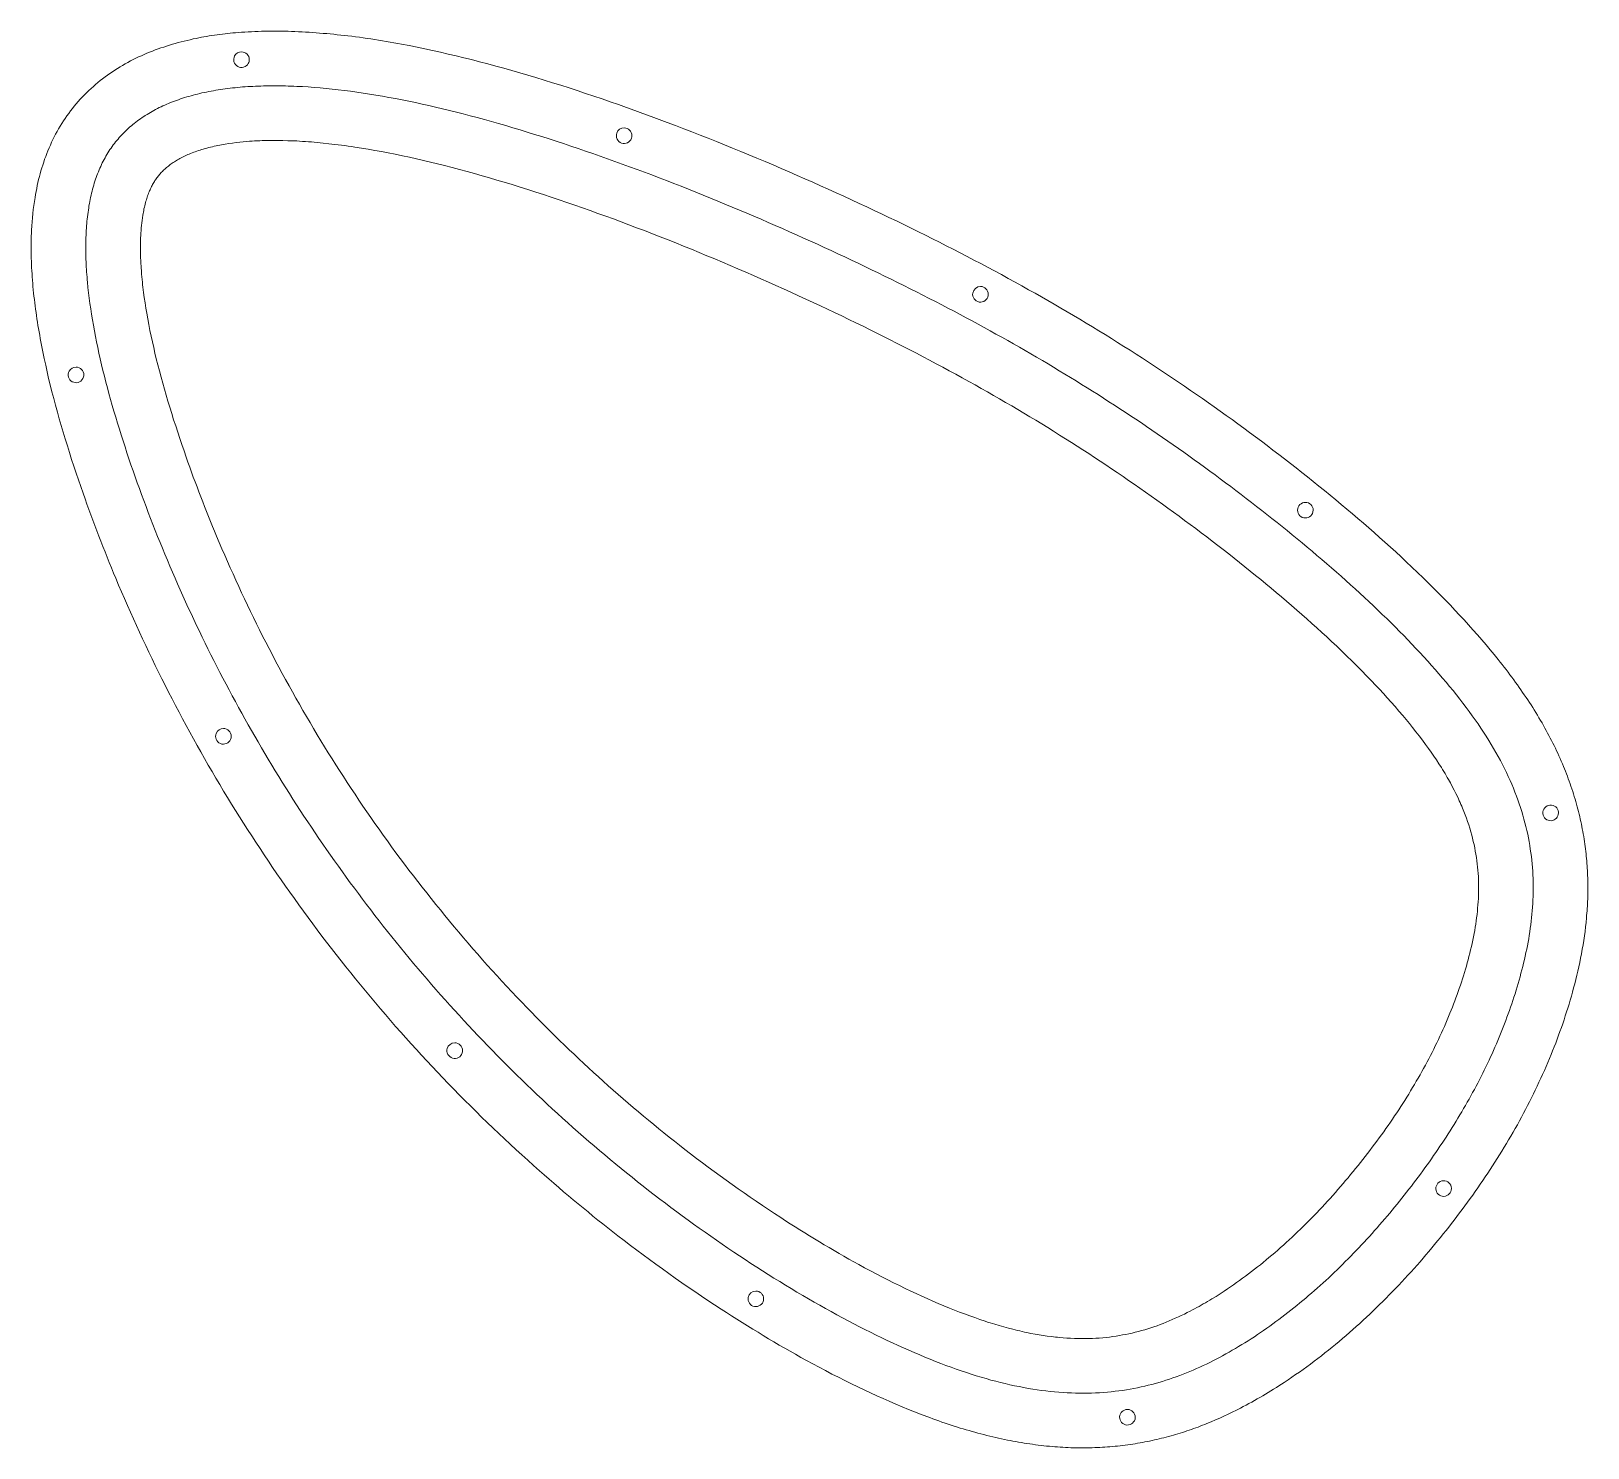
# Model space of a CAD drawing. Extents: x 860 to 1060, y 449 to 631.
import ezdxf

# ---------------------------------------------------------------- set-up
doc = ezdxf.new("R2010")
doc.units = 0
doc.header["$MEASUREMENT"] = 0
doc.layers.add('DXF_BACK_PICKGUARD', color=7, linetype='Continuous', lineweight=0)

msp = doc.modelspace()

# ---------------------------------------------------------------- linework, layer by layer
at = {"layer": 'DXF_BACK_PICKGUARD', "color": 16, "lineweight": 0}
for p, q in [((885.44, 630.45), (885.1, 630.41)), ((885.77, 630.48), (885.44, 630.45)), ((886.11, 630.52), (885.77, 630.48)), ((886.45, 630.55), (886.11, 630.52)), ((886.79, 630.57), (886.45, 630.55)), ((887.22, 630.61), (886.79, 630.57)), ((887.64, 630.64), (887.22, 630.61)), ((888.07, 630.66), (887.64, 630.64)), ((888.49, 630.68), (888.07, 630.66)), ((888.92, 630.7), (888.49, 630.68)), ((889.34, 630.72), (888.92, 630.7)), ((889.77, 630.73), (889.34, 630.72)), ((890.19, 630.74), (889.77, 630.73)), ((890.62, 630.75), (890.19, 630.74)), ((891.05, 630.75), (890.62, 630.75)), ((891.47, 630.75), (891.05, 630.75)), ((891.9, 630.75), (891.47, 630.75)), ((892.32, 630.75), (891.9, 630.75)), ((892.75, 630.74), (892.32, 630.75)), ((893.17, 630.73), (892.75, 630.74)), ((893.6, 630.72), (893.17, 630.73)), ((894.05, 630.7), (893.6, 630.72)), ((894.51, 630.68), (894.05, 630.7)), ((894.96, 630.66), (894.51, 630.68)), ((895.41, 630.63), (894.96, 630.66)), ((895.87, 630.61), (895.41, 630.63)), ((896.32, 630.58), (895.87, 630.61)), ((896.77, 630.55), (896.32, 630.58)), ((897.22, 630.51), (896.77, 630.55)), ((897.68, 630.47), (897.22, 630.51)), ((898.13, 630.43), (897.68, 630.47)), ((876.51, 628.47), (876.15, 628.34)), ((876.88, 628.6), (876.51, 628.47)), ((877.24, 628.72), (876.88, 628.6)), ((877.61, 628.84), (877.24, 628.72)), ((877.98, 628.96), (877.61, 628.84)), ((878.35, 629.07), (877.98, 628.96)), ((878.72, 629.18), (878.35, 629.07)), ((879.1, 629.28), (878.72, 629.18)), ((879.48, 629.38), (879.1, 629.28)), ((879.86, 629.48), (879.48, 629.38)), ((880.25, 629.57), (879.86, 629.48)), ((880.63, 629.66), (880.25, 629.57)), ((881.01, 629.75), (880.63, 629.66)), ((881.4, 629.83), (881.01, 629.75)), ((881.73, 629.89), (881.4, 629.83)), ((882.06, 629.96), (881.73, 629.89)), ((882.4, 630.02), (882.06, 629.96)), ((882.74, 630.08), (882.4, 630.02)), ((883.07, 630.13), (882.74, 630.08)), ((883.41, 630.18), (883.07, 630.13)), ((883.75, 630.23), (883.41, 630.18)), ((884.08, 630.28), (883.75, 630.23)), ((884.42, 630.33), (884.08, 630.28)), ((884.76, 630.37), (884.42, 630.33)), ((885.1, 630.41), (884.76, 630.37)), ((898.58, 630.39), (898.13, 630.43)), ((899.03, 630.35), (898.58, 630.39)), ((899.48, 630.3), (899.03, 630.35)), ((899.93, 630.25), (899.48, 630.3)), ((900.38, 630.2), (899.93, 630.25)), ((900.83, 630.15), (900.38, 630.2)), ((901.33, 630.09), (900.83, 630.15)), ((901.82, 630.02), (901.33, 630.09)), ((902.31, 629.96), (901.82, 630.02)), ((902.81, 629.89), (902.31, 629.96)), ((903.3, 629.82), (902.81, 629.89)), ((903.79, 629.75), (903.3, 629.82)), ((904.28, 629.67), (903.79, 629.75)), ((904.77, 629.59), (904.28, 629.67)), ((905.26, 629.51), (904.77, 629.59)), ((905.76, 629.43), (905.26, 629.51)), ((906.25, 629.35), (905.76, 629.43)), ((906.74, 629.26), (906.25, 629.35)), ((907.23, 629.17), (906.74, 629.26)), ((907.71, 629.08), (907.23, 629.17)), ((908.69, 628.9), (907.71, 629.08)), ((909.7, 628.7), (908.69, 628.9)), ((910.7, 628.49), (909.7, 628.7)), ((911.7, 628.28), (910.7, 628.49)), ((872.31, 626.56), (871.97, 626.37)), ((872.64, 626.75), (872.31, 626.56)), ((872.98, 626.93), (872.64, 626.75)), ((873.33, 627.1), (872.98, 626.93)), ((873.67, 627.27), (873.33, 627.1)), ((874.02, 627.44), (873.67, 627.27)), ((874.37, 627.6), (874.02, 627.44)), ((874.72, 627.76), (874.37, 627.6)), ((875.08, 627.91), (874.72, 627.76)), ((875.43, 628.06), (875.08, 627.91)), ((875.79, 628.2), (875.43, 628.06)), ((876.15, 628.34), (875.79, 628.2)), ((912.7, 628.05), (911.7, 628.28)), ((913.7, 627.82), (912.7, 628.05)), ((914.7, 627.59), (913.7, 627.82)), ((915.69, 627.35), (914.7, 627.59)), ((916.69, 627.1), (915.69, 627.35)), ((917.72, 626.83), (916.69, 627.1)), ((918.76, 626.56), (917.72, 626.83)), ((919.79, 626.28), (918.76, 626.56)), ((869.41, 624.66), (869.11, 624.42)), ((869.72, 624.89), (869.41, 624.66)), ((870.03, 625.12), (869.72, 624.89)), ((870.35, 625.34), (870.03, 625.12)), ((870.67, 625.55), (870.35, 625.34)), ((870.99, 625.77), (870.67, 625.55)), ((871.31, 625.97), (870.99, 625.77)), ((871.64, 626.17), (871.31, 625.97)), ((871.97, 626.37), (871.64, 626.17)), ((920.82, 626), (919.79, 626.28)), ((921.85, 625.71), (920.82, 626)), ((922.88, 625.41), (921.85, 625.71)), ((923.91, 625.11), (922.88, 625.41)), ((924.93, 624.8), (923.91, 625.11)), ((926, 624.48), (924.93, 624.8)), ((927.06, 624.15), (926, 624.48)), ((867.09, 622.61), (866.82, 622.32)), ((867.37, 622.88), (867.09, 622.61)), ((867.65, 623.15), (867.37, 622.88)), ((867.93, 623.42), (867.65, 623.15)), ((868.22, 623.68), (867.93, 623.42)), ((868.51, 623.93), (868.22, 623.68)), ((868.81, 624.18), (868.51, 623.93)), ((869.11, 624.42), (868.81, 624.18)), ((880.74, 622.47), (880.46, 622.4)), ((881.01, 622.55), (880.74, 622.47)), ((881.29, 622.62), (881.01, 622.55)), ((881.57, 622.69), (881.29, 622.62)), ((881.85, 622.76), (881.57, 622.69)), ((882.14, 622.83), (881.85, 622.76)), ((882.43, 622.89), (882.14, 622.83)), ((882.72, 622.95), (882.43, 622.89)), ((883.01, 623.01), (882.72, 622.95)), ((883.31, 623.07), (883.01, 623.01)), ((883.6, 623.12), (883.31, 623.07)), ((883.9, 623.17), (883.6, 623.12)), ((884.21, 623.22), (883.9, 623.17)), ((884.51, 623.27), (884.21, 623.22)), ((884.82, 623.32), (884.51, 623.27)), ((885.13, 623.36), (884.82, 623.32)), ((885.44, 623.4), (885.13, 623.36)), ((885.75, 623.44), (885.44, 623.4)), ((886.07, 623.47), (885.75, 623.44)), ((886.38, 623.51), (886.07, 623.47)), ((886.71, 623.54), (886.38, 623.51)), ((887.03, 623.57), (886.71, 623.54)), ((887.35, 623.6), (887.03, 623.57)), ((887.68, 623.62), (887.35, 623.6)), ((888.01, 623.64), (887.68, 623.62)), ((888.34, 623.66), (888.01, 623.64)), ((888.67, 623.68), (888.34, 623.66)), ((889.01, 623.7), (888.67, 623.68)), ((889.35, 623.71), (889.01, 623.7)), ((889.69, 623.72), (889.35, 623.71)), ((890.03, 623.73), (889.69, 623.72)), ((890.37, 623.74), (890.03, 623.73)), ((890.72, 623.75), (890.37, 623.74)), ((891.06, 623.75), (890.72, 623.75)), ((891.41, 623.75), (891.06, 623.75)), ((891.77, 623.75), (891.41, 623.75)), ((892.12, 623.75), (891.77, 623.75)), ((892.48, 623.74), (892.12, 623.75)), ((892.83, 623.73), (892.48, 623.74)), ((893.19, 623.72), (892.83, 623.73)), ((893.56, 623.71), (893.19, 623.72)), ((893.92, 623.7), (893.56, 623.71)), ((894.29, 623.68), (893.92, 623.7)), ((895.02, 623.65), (894.29, 623.68)), ((895.77, 623.6), (895.02, 623.65)), ((896.52, 623.54), (895.77, 623.6)), ((897.28, 623.48), (896.52, 623.54)), ((898.05, 623.41), (897.28, 623.48)), ((898.82, 623.33), (898.05, 623.41)), ((899.6, 623.24), (898.82, 623.33)), ((900.39, 623.15), (899.6, 623.24)), ((901.18, 623.05), (900.39, 623.15)), ((901.99, 622.94), (901.18, 623.05)), ((902.79, 622.82), (901.99, 622.94)), ((903.61, 622.69), (902.79, 622.82)), ((904.43, 622.56), (903.61, 622.69)), ((905.26, 622.41), (904.43, 622.56)), ((928.12, 623.82), (927.06, 624.15)), ((929.18, 623.48), (928.12, 623.82)), ((930.24, 623.13), (929.18, 623.48)), ((931.3, 622.78), (930.24, 623.13)), ((932.35, 622.43), (931.3, 622.78)), ((865.29, 620.53), (865.06, 620.22)), ((865.53, 620.84), (865.29, 620.53)), ((865.78, 621.15), (865.53, 620.84)), ((866.03, 621.45), (865.78, 621.15)), ((866.29, 621.75), (866.03, 621.45)), ((866.55, 622.04), (866.29, 621.75)), ((866.82, 622.32), (866.55, 622.04)), ((875.98, 620.59), (875.75, 620.47)), ((876.2, 620.71), (875.98, 620.59)), ((876.43, 620.83), (876.2, 620.71)), ((876.67, 620.95), (876.43, 620.83)), ((876.9, 621.06), (876.67, 620.95)), ((877.14, 621.17), (876.9, 621.06)), ((877.38, 621.28), (877.14, 621.17)), ((877.62, 621.39), (877.38, 621.28)), ((877.87, 621.49), (877.62, 621.39)), ((878.11, 621.59), (877.87, 621.49)), ((878.37, 621.69), (878.11, 621.59)), ((878.62, 621.79), (878.37, 621.69)), ((878.87, 621.88), (878.62, 621.79)), ((879.13, 621.97), (878.87, 621.88)), ((879.39, 622.06), (879.13, 621.97)), ((879.66, 622.15), (879.39, 622.06)), ((879.92, 622.23), (879.66, 622.15)), ((880.19, 622.32), (879.92, 622.23)), ((880.46, 622.4), (880.19, 622.32)), ((906.09, 622.26), (905.26, 622.41)), ((906.93, 622.11), (906.09, 622.26)), ((907.78, 621.94), (906.93, 622.11)), ((908.63, 621.77), (907.78, 621.94)), ((909.49, 621.59), (908.63, 621.77)), ((910.35, 621.4), (909.49, 621.59)), ((911.22, 621.21), (910.35, 621.4)), ((912.09, 621.01), (911.22, 621.21)), ((912.97, 620.8), (912.09, 621.01)), ((913.85, 620.59), (912.97, 620.8)), ((914.74, 620.37), (913.85, 620.59)), ((933.41, 622.07), (932.35, 622.43)), ((934.46, 621.71), (933.41, 622.07)), ((935.51, 621.34), (934.46, 621.71)), ((936.56, 620.97), (935.51, 621.34)), ((937.61, 620.59), (936.56, 620.97)), ((938.65, 620.21), (937.61, 620.59)), ((863.97, 618.59), (863.77, 618.25)), ((864.18, 618.92), (863.97, 618.59)), ((864.39, 619.25), (864.18, 618.92)), ((864.61, 619.58), (864.39, 619.25)), ((864.83, 619.9), (864.61, 619.58)), ((865.06, 620.22), (864.83, 619.9)), ((872.91, 618.48), (872.72, 618.31)), ((873.09, 618.63), (872.91, 618.48)), ((873.28, 618.79), (873.09, 618.63)), ((873.47, 618.94), (873.28, 618.79)), ((873.66, 619.1), (873.47, 618.94)), ((873.86, 619.24), (873.66, 619.1)), ((874.06, 619.39), (873.86, 619.24)), ((874.26, 619.53), (874.06, 619.39)), ((874.47, 619.67), (874.26, 619.53)), ((874.67, 619.81), (874.47, 619.67)), ((874.88, 619.95), (874.67, 619.81)), ((875.1, 620.08), (874.88, 619.95)), ((875.31, 620.21), (875.1, 620.08)), ((875.53, 620.34), (875.31, 620.21)), ((875.75, 620.47), (875.53, 620.34)), ((915.63, 620.14), (914.74, 620.37)), ((916.53, 619.91), (915.63, 620.14)), ((917.43, 619.67), (916.53, 619.91)), ((918.33, 619.42), (917.43, 619.67)), ((919.24, 619.17), (918.33, 619.42)), ((920.15, 618.91), (919.24, 619.17)), ((921.07, 618.65), (920.15, 618.91)), ((921.99, 618.38), (921.07, 618.65)), ((939.7, 619.83), (938.65, 620.21)), ((940.74, 619.44), (939.7, 619.83)), ((941.78, 619.05), (940.74, 619.44)), ((942.83, 618.66), (941.78, 619.05)), ((943.88, 618.25), (942.83, 618.66)), ((862.87, 616.51), (862.71, 616.15)), ((863.04, 616.86), (862.87, 616.51)), ((863.21, 617.21), (863.04, 616.86)), ((863.39, 617.56), (863.21, 617.21)), ((863.58, 617.91), (863.39, 617.56)), ((863.77, 618.25), (863.58, 617.91)), ((871.07, 616.56), (870.92, 616.37)), ((871.22, 616.75), (871.07, 616.56)), ((871.38, 616.93), (871.22, 616.75)), ((871.53, 617.11), (871.38, 616.93)), ((871.69, 617.29), (871.53, 617.11)), ((871.86, 617.47), (871.69, 617.29)), ((872.03, 617.64), (871.86, 617.47)), ((872.2, 617.81), (872.03, 617.64)), ((872.37, 617.98), (872.2, 617.81)), ((872.55, 618.15), (872.37, 617.98)), ((872.72, 618.31), (872.55, 618.15)), ((886.98, 616.53), (886.51, 616.48)), ((887.44, 616.58), (886.98, 616.53)), ((887.91, 616.62), (887.44, 616.58)), ((888.24, 616.64), (887.91, 616.62)), ((888.57, 616.66), (888.24, 616.64)), ((888.89, 616.68), (888.57, 616.66)), ((889.22, 616.7), (888.89, 616.68)), ((889.55, 616.71), (889.22, 616.7)), ((889.87, 616.73), (889.55, 616.71)), ((890.2, 616.74), (889.87, 616.73)), ((890.53, 616.74), (890.2, 616.74)), ((890.86, 616.75), (890.53, 616.74)), ((891.18, 616.75), (890.86, 616.75)), ((891.51, 616.75), (891.18, 616.75)), ((891.84, 616.75), (891.51, 616.75)), ((892.17, 616.75), (891.84, 616.75)), ((892.49, 616.74), (892.17, 616.75)), ((893.15, 616.72), (892.49, 616.74)), ((893.53, 616.71), (893.15, 616.72)), ((893.9, 616.69), (893.53, 616.71)), ((894.28, 616.68), (893.9, 616.69)), ((894.65, 616.65), (894.28, 616.68)), ((895.03, 616.63), (894.65, 616.65)), ((895.41, 616.61), (895.03, 616.63)), ((895.78, 616.58), (895.41, 616.61)), ((896.16, 616.55), (895.78, 616.58)), ((896.53, 616.52), (896.16, 616.55)), ((896.91, 616.49), (896.53, 616.52)), ((897.66, 616.41), (896.91, 616.49)), ((922.91, 618.1), (921.99, 618.38)), ((923.83, 617.82), (922.91, 618.1)), ((924.76, 617.53), (923.83, 617.82)), ((925.69, 617.24), (924.76, 617.53)), ((926.62, 616.95), (925.69, 617.24)), ((927.55, 616.65), (926.62, 616.95)), ((928.48, 616.34), (927.55, 616.65)), ((944.93, 617.85), (943.88, 618.25)), ((945.98, 617.44), (944.93, 617.85)), ((947.02, 617.03), (945.98, 617.44)), ((948.06, 616.61), (947.02, 617.03)), ((949.11, 616.19), (948.06, 616.61)), ((862.12, 614.7), (861.98, 614.34)), ((862.25, 615.07), (862.12, 614.7)), ((862.4, 615.43), (862.25, 615.07)), ((862.55, 615.79), (862.4, 615.43)), ((862.71, 616.15), (862.55, 615.79)), ((869.72, 614.54), (869.6, 614.32)), ((869.84, 614.75), (869.72, 614.54)), ((869.96, 614.96), (869.84, 614.75)), ((870.09, 615.17), (869.96, 614.96)), ((870.22, 615.38), (870.09, 615.17)), ((870.35, 615.58), (870.22, 615.38)), ((870.49, 615.78), (870.35, 615.58)), ((870.63, 615.98), (870.49, 615.78)), ((870.77, 616.18), (870.63, 615.98)), ((870.92, 616.37), (870.77, 616.18)), ((879.48, 614.53), (879.31, 614.44)), ((879.65, 614.61), (879.48, 614.53)), ((879.82, 614.7), (879.65, 614.61)), ((879.99, 614.78), (879.82, 614.7)), ((880.16, 614.86), (879.99, 614.78)), ((880.33, 614.93), (880.16, 614.86)), ((880.51, 615.01), (880.33, 614.93)), ((880.68, 615.08), (880.51, 615.01)), ((880.88, 615.16), (880.68, 615.08)), ((881.08, 615.24), (880.88, 615.16)), ((881.28, 615.31), (881.08, 615.24)), ((881.49, 615.38), (881.28, 615.31)), ((881.69, 615.45), (881.49, 615.38)), ((881.9, 615.52), (881.69, 615.45)), ((882.1, 615.58), (881.9, 615.52)), ((882.31, 615.64), (882.1, 615.58)), ((882.54, 615.71), (882.31, 615.64)), ((882.77, 615.77), (882.54, 615.71)), ((883.01, 615.84), (882.77, 615.77)), ((883.24, 615.89), (883.01, 615.84)), ((883.48, 615.95), (883.24, 615.89)), ((883.71, 616.01), (883.48, 615.95)), ((883.95, 616.06), (883.71, 616.01)), ((884.19, 616.11), (883.95, 616.06)), ((884.42, 616.15), (884.19, 616.11)), ((884.65, 616.2), (884.42, 616.15)), ((884.88, 616.24), (884.65, 616.2)), ((885.11, 616.28), (884.88, 616.24)), ((885.58, 616.35), (885.11, 616.28)), ((886.04, 616.42), (885.58, 616.35)), ((886.51, 616.48), (886.04, 616.42)), ((898.41, 616.33), (897.66, 616.41)), ((899.16, 616.25), (898.41, 616.33)), ((899.59, 616.19), (899.16, 616.25)), ((900.02, 616.14), (899.59, 616.19)), ((900.45, 616.08), (900.02, 616.14)), ((900.88, 616.02), (900.45, 616.08)), ((901.31, 615.96), (900.88, 616.02)), ((901.74, 615.9), (901.31, 615.96)), ((902.6, 615.76), (901.74, 615.9)), ((903.45, 615.62), (902.6, 615.76)), ((904.31, 615.47), (903.45, 615.62)), ((905.16, 615.32), (904.31, 615.47)), ((906.02, 615.15), (905.16, 615.32)), ((906.92, 614.97), (906.02, 615.15)), ((907.83, 614.79), (906.92, 614.97)), ((908.74, 614.59), (907.83, 614.79)), ((909.64, 614.39), (908.74, 614.59)), ((929.42, 616.03), (928.48, 616.34)), ((930.36, 615.71), (929.42, 616.03)), ((931.3, 615.39), (930.36, 615.71)), ((932.24, 615.07), (931.3, 615.39)), ((933.18, 614.74), (932.24, 615.07)), ((934.12, 614.41), (933.18, 614.74)), ((950.15, 615.77), (949.11, 616.19)), ((951.19, 615.34), (950.15, 615.77)), ((952.22, 614.91), (951.19, 615.34)), ((953.26, 614.48), (952.22, 614.91)), ((861.51, 612.85), (861.4, 612.48)), ((861.62, 613.23), (861.51, 612.85)), ((861.74, 613.6), (861.62, 613.23)), ((861.86, 613.97), (861.74, 613.6)), ((861.98, 614.34), (861.86, 613.97)), ((868.76, 612.49), (868.67, 612.25)), ((868.86, 612.73), (868.76, 612.49)), ((868.95, 612.97), (868.86, 612.73)), ((869.05, 613.2), (868.95, 612.97)), ((869.16, 613.43), (869.05, 613.2)), ((869.26, 613.66), (869.16, 613.43)), ((869.37, 613.88), (869.26, 613.66)), ((869.48, 614.1), (869.37, 613.88)), ((869.6, 614.32), (869.48, 614.1)), ((876.88, 612.59), (876.78, 612.48)), ((876.97, 612.69), (876.88, 612.59)), ((877.07, 612.79), (876.97, 612.69)), ((877.17, 612.89), (877.07, 612.79)), ((877.27, 612.98), (877.17, 612.89)), ((877.38, 613.08), (877.27, 612.98)), ((877.49, 613.18), (877.38, 613.08)), ((877.6, 613.28), (877.49, 613.18)), ((877.71, 613.37), (877.6, 613.28)), ((877.83, 613.47), (877.71, 613.37)), ((877.95, 613.56), (877.83, 613.47)), ((878.06, 613.65), (877.95, 613.56)), ((878.18, 613.74), (878.06, 613.65)), ((878.32, 613.83), (878.18, 613.74)), ((878.46, 613.92), (878.32, 613.83)), ((878.6, 614.01), (878.46, 613.92)), ((878.74, 614.1), (878.6, 614.01)), ((878.88, 614.19), (878.74, 614.1)), ((879.02, 614.27), (878.88, 614.19)), ((879.17, 614.36), (879.02, 614.27)), ((879.31, 614.44), (879.17, 614.36)), ((910.54, 614.18), (909.64, 614.39)), ((911.44, 613.97), (910.54, 614.18)), ((912.34, 613.75), (911.44, 613.97)), ((913.24, 613.52), (912.34, 613.75)), ((914.2, 613.28), (913.24, 613.52)), ((915.16, 613.02), (914.2, 613.28)), ((916.12, 612.77), (915.16, 613.02)), ((917.07, 612.5), (916.12, 612.77)), ((918.03, 612.23), (917.07, 612.5)), ((935.07, 614.07), (934.12, 614.41)), ((936.01, 613.73), (935.07, 614.07)), ((936.95, 613.38), (936.01, 613.73)), ((937.9, 613.03), (936.95, 613.38)), ((938.84, 612.68), (937.9, 613.03)), ((939.79, 612.33), (938.84, 612.68)), ((954.3, 614.04), (953.26, 614.48)), ((955.33, 613.61), (954.3, 614.04)), ((956.36, 613.16), (955.33, 613.61)), ((957.39, 612.72), (956.36, 613.16)), ((958.42, 612.27), (957.39, 612.72)), ((860.96, 610.59), (860.88, 610.21)), ((861.04, 610.97), (860.96, 610.59)), ((861.12, 611.35), (861.04, 610.97)), ((861.21, 611.73), (861.12, 611.35)), ((861.31, 612.11), (861.21, 611.73)), ((861.4, 612.48), (861.31, 612.11)), ((868.12, 610.51), (868.06, 610.25)), ((868.19, 610.76), (868.12, 610.51)), ((868.27, 611.02), (868.19, 610.76)), ((868.34, 611.27), (868.27, 611.02)), ((868.42, 611.52), (868.34, 611.27)), ((868.5, 611.77), (868.42, 611.52)), ((868.59, 612.01), (868.5, 611.77)), ((868.67, 612.25), (868.59, 612.01)), ((875.55, 610.57), (875.49, 610.44)), ((875.61, 610.71), (875.55, 610.57)), ((875.68, 610.85), (875.61, 610.71)), ((875.75, 610.99), (875.68, 610.85)), ((875.82, 611.12), (875.75, 610.99)), ((875.9, 611.25), (875.82, 611.12)), ((875.97, 611.37), (875.9, 611.25)), ((876.04, 611.49), (875.97, 611.37)), ((876.12, 611.61), (876.04, 611.49)), ((876.19, 611.72), (876.12, 611.61)), ((876.27, 611.84), (876.19, 611.72)), ((876.35, 611.95), (876.27, 611.84)), ((876.43, 612.06), (876.35, 611.95)), ((876.52, 612.17), (876.43, 612.06)), ((876.6, 612.27), (876.52, 612.17)), ((876.69, 612.38), (876.6, 612.27)), ((876.78, 612.48), (876.69, 612.38)), ((918.98, 611.96), (918.03, 612.23)), ((919.93, 611.68), (918.98, 611.96)), ((920.88, 611.4), (919.93, 611.68)), ((921.89, 611.09), (920.88, 611.4)), ((922.9, 610.78), (921.89, 611.09)), ((923.9, 610.46), (922.9, 610.78)), ((940.73, 611.97), (939.79, 612.33)), ((941.67, 611.6), (940.73, 611.97)), ((942.61, 611.24), (941.67, 611.6)), ((943.55, 610.87), (942.61, 611.24)), ((944.49, 610.5), (943.55, 610.87)), ((945.43, 610.12), (944.49, 610.5)), ((959.42, 611.83), (958.42, 612.27)), ((960.42, 611.39), (959.42, 611.83)), ((961.42, 610.94), (960.42, 611.39)), ((962.41, 610.5), (961.42, 610.94)), ((963.41, 610.05), (962.41, 610.5)), ((860.66, 608.93), (860.59, 608.41)), ((860.7, 609.19), (860.66, 608.93)), ((860.75, 609.45), (860.7, 609.19)), ((860.81, 609.83), (860.75, 609.45)), ((860.88, 610.21), (860.81, 609.83)), ((867.71, 608.65), (867.66, 608.37)), ((867.76, 608.92), (867.71, 608.65)), ((867.82, 609.19), (867.76, 608.92)), ((867.87, 609.46), (867.82, 609.19)), ((867.93, 609.72), (867.87, 609.46)), ((867.99, 609.99), (867.93, 609.72)), ((868.06, 610.25), (867.99, 609.99)), ((874.86, 608.59), (874.81, 608.39)), ((874.91, 608.79), (874.86, 608.59)), ((874.96, 608.97), (874.91, 608.79)), ((875.01, 609.14), (874.96, 608.97)), ((875.06, 609.31), (875.01, 609.14)), ((875.12, 609.48), (875.06, 609.31)), ((875.18, 609.65), (875.12, 609.48)), ((875.24, 609.82), (875.18, 609.65)), ((875.3, 609.99), (875.24, 609.82)), ((875.37, 610.15), (875.3, 609.99)), ((875.43, 610.3), (875.37, 610.15)), ((875.49, 610.44), (875.43, 610.3)), ((924.91, 610.14), (923.9, 610.46)), ((925.91, 609.82), (924.91, 610.14)), ((926.91, 609.48), (925.91, 609.82)), ((927.91, 609.15), (926.91, 609.48)), ((928.91, 608.81), (927.91, 609.15)), ((929.91, 608.47), (928.91, 608.81)), ((946.37, 609.75), (945.43, 610.12)), ((947.31, 609.37), (946.37, 609.75)), ((948.24, 608.99), (947.31, 609.37)), ((949.17, 608.6), (948.24, 608.99)), ((950.1, 608.21), (949.17, 608.6)), ((964.4, 609.59), (963.41, 610.05)), ((965.39, 609.14), (964.4, 609.59)), ((966.38, 608.68), (965.39, 609.14)), ((967.33, 608.23), (966.38, 608.68)), ((860.41, 606.85), (860.37, 606.32)), ((860.47, 607.37), (860.41, 606.85)), ((860.52, 607.89), (860.47, 607.37)), ((860.59, 608.41), (860.52, 607.89)), ((867.43, 606.68), (867.4, 606.39)), ((867.46, 606.97), (867.43, 606.68)), ((867.5, 607.25), (867.46, 606.97)), ((867.54, 607.54), (867.5, 607.25)), ((867.58, 607.82), (867.54, 607.54)), ((867.62, 608.1), (867.58, 607.82)), ((867.66, 608.37), (867.62, 608.1)), ((874.46, 606.51), (874.42, 606.19)), ((874.51, 606.84), (874.46, 606.51)), ((874.56, 607.16), (874.51, 606.84)), ((874.59, 607.37), (874.56, 607.16)), ((874.63, 607.57), (874.59, 607.37)), ((874.67, 607.78), (874.63, 607.57)), ((874.71, 607.98), (874.67, 607.78)), ((874.76, 608.18), (874.71, 607.98)), ((874.81, 608.39), (874.76, 608.18)), ((930.9, 608.12), (929.91, 608.47)), ((931.9, 607.77), (930.9, 608.12)), ((932.89, 607.41), (931.9, 607.77)), ((933.88, 607.05), (932.89, 607.41)), ((934.87, 606.69), (933.88, 607.05)), ((935.86, 606.32), (934.87, 606.69)), ((951.03, 607.83), (950.1, 608.21)), ((951.95, 607.44), (951.03, 607.83)), ((952.87, 607.04), (951.95, 607.44)), ((953.79, 606.65), (952.87, 607.04)), ((954.71, 606.25), (953.79, 606.65)), ((968.29, 607.79), (967.33, 608.23)), ((969.24, 607.34), (968.29, 607.79)), ((970.18, 606.88), (969.24, 607.34)), ((971.13, 606.43), (970.18, 606.88)), ((860.28, 604.87), (860.27, 604.47)), ((860.3, 605.27), (860.28, 604.87)), ((860.33, 605.8), (860.3, 605.27)), ((860.37, 606.32), (860.33, 605.8)), ((867.28, 604.62), (867.27, 604.32)), ((867.3, 604.92), (867.28, 604.62)), ((867.31, 605.22), (867.3, 604.92)), ((867.33, 605.51), (867.31, 605.22)), ((867.35, 605.81), (867.33, 605.51)), ((867.38, 606.1), (867.35, 605.81)), ((867.4, 606.39), (867.38, 606.1)), ((874.29, 604.56), (874.28, 604.27)), ((874.31, 604.89), (874.29, 604.56)), ((874.33, 605.21), (874.31, 604.89)), ((874.36, 605.54), (874.33, 605.21)), ((874.39, 605.86), (874.36, 605.54)), ((874.42, 606.19), (874.39, 605.86)), ((936.84, 605.95), (935.86, 606.32)), ((937.85, 605.57), (936.84, 605.95)), ((938.86, 605.19), (937.85, 605.57)), ((939.86, 604.8), (938.86, 605.19)), ((940.87, 604.4), (939.86, 604.8)), ((955.62, 605.86), (954.71, 606.25)), ((956.53, 605.46), (955.62, 605.86)), ((957.43, 605.06), (956.53, 605.46)), ((958.33, 604.65), (957.43, 605.06)), ((959.23, 604.25), (958.33, 604.65)), ((972.08, 605.97), (971.13, 606.43)), ((973.02, 605.51), (972.08, 605.97)), ((973.97, 605.04), (973.02, 605.51)), ((974.86, 604.6), (973.97, 605.04)), ((975.75, 604.16), (974.86, 604.6)), ((860.26, 604.07), (860.25, 603.67)), ((860.25, 603.67), (860.25, 603.27)), ((860.25, 603.27), (860.25, 602.87)), ((860.25, 602.87), (860.25, 602.47)), ((860.27, 604.47), (860.26, 604.07)), ((867.26, 604.01), (867.25, 603.7)), ((867.25, 603.7), (867.25, 603.4)), ((867.25, 603.4), (867.25, 603.09)), ((867.25, 603.09), (867.25, 602.78)), ((867.25, 602.78), (867.25, 602.46)), ((867.27, 604.32), (867.26, 604.01)), ((874.26, 603.7), (874.25, 603.41)), ((874.25, 603.41), (874.25, 603.12)), ((874.25, 603.12), (874.25, 602.83)), ((874.25, 602.83), (874.25, 602.54)), ((874.25, 602.54), (874.26, 602.25)), ((874.27, 603.98), (874.26, 603.7)), ((874.28, 604.27), (874.27, 603.98)), ((941.87, 604.01), (940.87, 604.4)), ((942.87, 603.61), (941.87, 604.01)), ((943.87, 603.21), (942.87, 603.61)), ((944.87, 602.8), (943.87, 603.21)), ((945.87, 602.39), (944.87, 602.8)), ((960.12, 603.85), (959.23, 604.25)), ((961.01, 603.44), (960.12, 603.85)), ((961.89, 603.04), (961.01, 603.44)), ((962.77, 602.63), (961.89, 603.04)), ((963.65, 602.23), (962.77, 602.63)), ((976.64, 603.71), (975.75, 604.16)), ((977.53, 603.26), (976.64, 603.71)), ((978.42, 602.81), (977.53, 603.26)), ((979.3, 602.35), (978.42, 602.81)), ((860.25, 602.47), (860.25, 602.07)), ((860.25, 602.07), (860.26, 601.67)), ((860.26, 601.67), (860.28, 601.26)), ((860.28, 601.26), (860.29, 600.86)), ((860.29, 600.86), (860.31, 600.46)), ((867.25, 602.46), (867.26, 602.15)), ((867.26, 602.15), (867.26, 601.83)), ((867.26, 601.83), (867.27, 601.51)), ((867.27, 601.51), (867.29, 601.19)), ((867.29, 601.19), (867.3, 600.87)), ((867.3, 600.87), (867.32, 600.55)), ((867.32, 600.55), (867.34, 600.22)), ((874.26, 602.25), (874.27, 601.96)), ((874.27, 601.96), (874.27, 601.68)), ((874.27, 601.68), (874.29, 601.39)), ((874.29, 601.39), (874.3, 601.1)), ((874.3, 601.1), (874.33, 600.52)), ((874.33, 600.52), (874.37, 599.95)), ((946.86, 601.98), (945.87, 602.39)), ((947.86, 601.56), (946.86, 601.98)), ((948.85, 601.15), (947.86, 601.56)), ((949.84, 600.72), (948.85, 601.15)), ((950.83, 600.3), (949.84, 600.72)), ((964.52, 601.82), (963.65, 602.23)), ((965.38, 601.42), (964.52, 601.82)), ((966.24, 601.01), (965.38, 601.42)), ((967.09, 600.6), (966.24, 601.01)), ((967.94, 600.19), (967.09, 600.6)), ((980.19, 601.89), (979.3, 602.35)), ((981.07, 601.43), (980.19, 601.89)), ((981.95, 600.97), (981.07, 601.43)), ((982.83, 600.5), (981.95, 600.97)), ((860.31, 600.46), (860.33, 600.06)), ((860.33, 600.06), (860.36, 599.66)), ((860.36, 599.66), (860.38, 599.26)), ((860.38, 599.26), (860.41, 598.86)), ((860.41, 598.86), (860.45, 598.44)), ((867.34, 600.22), (867.36, 599.9)), ((867.36, 599.9), (867.38, 599.57)), ((867.38, 599.57), (867.41, 599.24)), ((867.41, 599.24), (867.43, 598.91)), ((867.43, 598.91), (867.46, 598.58)), ((867.46, 598.58), (867.53, 597.91)), ((874.37, 599.95), (874.4, 599.61)), ((874.4, 599.61), (874.43, 599.28)), ((874.43, 599.28), (874.46, 598.94)), ((874.46, 598.94), (874.5, 598.61)), ((874.5, 598.61), (874.53, 598.27)), ((951.82, 599.87), (950.83, 600.3)), ((952.81, 599.44), (951.82, 599.87)), ((953.77, 599.02), (952.81, 599.44)), ((954.74, 598.59), (953.77, 599.02)), ((955.7, 598.16), (954.74, 598.59)), ((968.78, 599.79), (967.94, 600.19)), ((969.62, 599.38), (968.78, 599.79)), ((970.45, 598.97), (969.62, 599.38)), ((971.28, 598.56), (970.45, 598.97)), ((972.1, 598.15), (971.28, 598.56)), ((983.71, 600.03), (982.83, 600.5)), ((984.59, 599.56), (983.71, 600.03)), ((985.46, 599.08), (984.59, 599.56)), ((986.34, 598.6), (985.46, 599.08)), ((987.21, 598.12), (986.34, 598.6)), ((860.45, 598.44), (860.48, 598.03)), ((860.48, 598.03), (860.52, 597.61)), ((860.52, 597.61), (860.57, 597.2)), ((860.57, 597.2), (860.61, 596.78)), ((860.61, 596.78), (860.66, 596.37)), ((867.53, 597.91), (867.61, 597.23)), ((867.61, 597.23), (867.69, 596.55)), ((867.69, 596.55), (867.78, 595.87)), ((874.53, 598.27), (874.57, 597.94)), ((874.57, 597.94), (874.61, 597.61)), ((874.61, 597.61), (874.65, 597.27)), ((874.65, 597.27), (874.74, 596.61)), ((874.74, 596.61), (874.84, 595.94)), ((956.65, 597.73), (955.7, 598.16)), ((957.61, 597.3), (956.65, 597.73)), ((958.57, 596.86), (957.61, 597.3)), ((959.52, 596.42), (958.57, 596.86)), ((972.92, 597.75), (972.1, 598.15)), ((973.73, 597.34), (972.92, 597.75)), ((974.54, 596.93), (973.73, 597.34)), ((975.35, 596.51), (974.54, 596.93)), ((982.91, 597.04), (982.9, 596.89)), ((988.08, 597.63), (987.21, 598.12)), ((988.9, 597.17), (988.08, 597.63)), ((989.73, 596.7), (988.9, 597.17)), ((990.55, 596.23), (989.73, 596.7)), ((860.66, 596.37), (860.71, 595.95)), ((860.71, 595.95), (860.76, 595.54)), ((860.76, 595.54), (860.81, 595.12)), ((860.81, 595.12), (860.87, 594.71)), ((860.87, 594.71), (860.93, 594.3)), ((867.78, 595.87), (867.88, 595.17)), ((867.88, 595.17), (867.98, 594.48)), ((874.84, 595.94), (874.95, 595.28)), ((874.95, 595.28), (875.06, 594.62)), ((875.06, 594.62), (875.19, 593.88)), ((960.48, 595.98), (959.52, 596.42)), ((961.39, 595.56), (960.48, 595.98)), ((962.31, 595.13), (961.39, 595.56)), ((963.22, 594.69), (962.31, 595.13)), ((964.13, 594.26), (963.22, 594.69)), ((976.15, 596.1), (975.35, 596.51)), ((976.94, 595.69), (976.15, 596.1)), ((977.73, 595.28), (976.94, 595.69)), ((978.52, 594.86), (977.73, 595.28)), ((979.3, 594.45), (978.52, 594.86)), ((991.37, 595.76), (990.55, 596.23)), ((992.19, 595.28), (991.37, 595.76)), ((993.01, 594.8), (992.19, 595.28)), ((993.83, 594.32), (993.01, 594.8)), ((860.93, 594.3), (860.99, 593.88)), ((860.99, 593.88), (861.06, 593.47)), ((861.06, 593.47), (861.12, 593.06)), ((861.12, 593.06), (861.19, 592.64)), ((861.19, 592.64), (861.26, 592.23)), ((867.98, 594.48), (868.1, 593.78)), ((868.1, 593.78), (868.22, 593.07)), ((868.22, 593.07), (868.35, 592.36)), ((875.19, 593.88), (875.33, 593.15)), ((875.33, 593.15), (875.47, 592.42)), ((965.05, 593.82), (964.13, 594.26)), ((965.95, 593.38), (965.05, 593.82)), ((966.86, 592.94), (965.95, 593.38)), ((967.77, 592.49), (966.86, 592.94)), ((980.08, 594.04), (979.3, 594.45)), ((980.85, 593.62), (980.08, 594.04)), ((981.62, 593.2), (980.85, 593.62)), ((982.38, 592.78), (981.62, 593.2)), ((983.15, 592.37), (982.38, 592.78)), ((994.64, 593.84), (993.83, 594.32)), ((995.46, 593.35), (994.64, 593.84)), ((996.27, 592.86), (995.46, 593.35)), ((997.08, 592.37), (996.27, 592.86)), ((861.26, 592.23), (861.34, 591.8)), ((861.34, 591.8), (861.41, 591.38)), ((861.41, 591.38), (861.49, 590.95)), ((861.49, 590.95), (861.58, 590.52)), ((868.35, 592.36), (868.49, 591.65)), ((868.49, 591.65), (868.63, 590.93)), ((868.63, 590.93), (868.78, 590.21)), ((875.47, 592.42), (875.62, 591.69)), ((875.62, 591.69), (875.78, 590.96)), ((875.78, 590.96), (875.95, 590.23)), ((968.62, 592.07), (967.77, 592.49)), ((969.47, 591.64), (968.62, 592.07)), ((970.32, 591.22), (969.47, 591.64)), ((971.17, 590.79), (970.32, 591.22)), ((972.02, 590.35), (971.17, 590.79)), ((983.9, 591.95), (983.15, 592.37)), ((984.66, 591.53), (983.9, 591.95)), ((985.41, 591.1), (984.66, 591.53)), ((986.16, 590.68), (985.41, 591.1)), ((986.9, 590.26), (986.16, 590.68)), ((997.88, 591.87), (997.08, 592.37)), ((998.69, 591.37), (997.88, 591.87)), ((999.49, 590.87), (998.69, 591.37)), ((1000.3, 590.37), (999.49, 590.87)), ((861.58, 590.52), (861.66, 590.09)), ((861.66, 590.09), (861.74, 589.67)), ((861.74, 589.67), (861.92, 588.82)), ((861.92, 588.82), (862.11, 587.97)), ((868.78, 590.21), (868.94, 589.48)), ((868.94, 589.48), (869.1, 588.75)), ((869.1, 588.75), (869.27, 588.02)), ((875.95, 590.23), (876.12, 589.5)), ((876.12, 589.5), (876.29, 588.78)), ((876.29, 588.78), (876.49, 588)), ((972.86, 589.92), (972.02, 590.35)), ((973.71, 589.48), (972.86, 589.92)), ((974.55, 589.04), (973.71, 589.48)), ((975.39, 588.6), (974.55, 589.04)), ((976.23, 588.15), (975.39, 588.6)), ((987.64, 589.83), (986.9, 590.26)), ((988.38, 589.41), (987.64, 589.83)), ((989.11, 588.98), (988.38, 589.41)), ((989.84, 588.55), (989.11, 588.98)), ((990.57, 588.12), (989.84, 588.55)), ((1001.1, 589.86), (1000.3, 590.37)), ((1001.88, 589.36), (1001.1, 589.86)), ((1002.66, 588.86), (1001.88, 589.36)), ((1003.44, 588.35), (1002.66, 588.86)), ((862.11, 587.97), (862.3, 587.12)), ((862.3, 587.12), (862.49, 586.27)), ((869.27, 588.02), (869.45, 587.28)), ((869.45, 587.28), (869.64, 586.55)), ((876.49, 588), (876.69, 587.22)), ((876.69, 587.22), (876.9, 586.44)), ((977.07, 587.7), (976.23, 588.15)), ((977.91, 587.25), (977.07, 587.7)), ((978.74, 586.8), (977.91, 587.25)), ((979.58, 586.34), (978.74, 586.8)), ((991.29, 587.69), (990.57, 588.12)), ((992.01, 587.25), (991.29, 587.69)), ((992.73, 586.82), (992.01, 587.25)), ((993.45, 586.38), (992.73, 586.82)), ((1004.21, 587.84), (1003.44, 588.35)), ((1004.99, 587.33), (1004.21, 587.84)), ((1005.76, 586.81), (1004.99, 587.33)), ((1006.53, 586.3), (1005.76, 586.81)), ((862.49, 586.27), (862.7, 585.42)), ((862.7, 585.42), (862.92, 584.55)), ((869.64, 586.55), (869.82, 585.8)), ((869.82, 585.8), (870.02, 585.06)), ((870.02, 585.06), (870.22, 584.31)), ((876.9, 586.44), (877.11, 585.67)), ((877.11, 585.67), (877.33, 584.89)), ((877.33, 584.89), (877.55, 584.12)), ((980.41, 585.88), (979.58, 586.34)), ((981.24, 585.42), (980.41, 585.88)), ((982.02, 584.98), (981.24, 585.42)), ((982.8, 584.54), (982.02, 584.98)), ((994.16, 585.94), (993.45, 586.38)), ((994.87, 585.5), (994.16, 585.94)), ((995.58, 585.06), (994.87, 585.5)), ((996.28, 584.62), (995.58, 585.06)), ((996.98, 584.18), (996.28, 584.62)), ((1007.3, 585.78), (1006.53, 586.3)), ((1008.07, 585.26), (1007.3, 585.78)), ((1008.83, 584.73), (1008.07, 585.26)), ((1009.6, 584.2), (1008.83, 584.73)), ((862.92, 584.55), (863.14, 583.68)), ((863.14, 583.68), (863.37, 582.82)), ((863.37, 582.82), (863.61, 581.95)), ((870.22, 584.31), (870.43, 583.56)), ((870.43, 583.56), (870.64, 582.81)), ((870.64, 582.81), (870.86, 582.05)), ((877.55, 584.12), (877.78, 583.35)), ((877.78, 583.35), (878.01, 582.58)), ((878.01, 582.58), (878.26, 581.78)), ((983.58, 584.09), (982.8, 584.54)), ((984.36, 583.64), (983.58, 584.09)), ((985.14, 583.19), (984.36, 583.64)), ((985.91, 582.74), (985.14, 583.19)), ((986.69, 582.28), (985.91, 582.74)), ((997.68, 583.73), (996.98, 584.18)), ((998.38, 583.28), (997.68, 583.73)), ((999.08, 582.83), (998.38, 583.28)), ((999.77, 582.38), (999.08, 582.83)), ((1010.36, 583.67), (1009.6, 584.2)), ((1011.12, 583.14), (1010.36, 583.67)), ((1011.88, 582.6), (1011.12, 583.14)), ((1012.63, 582.07), (1011.88, 582.6)), ((863.61, 581.95), (863.85, 581.08)), ((863.85, 581.08), (864.1, 580.22)), ((870.86, 582.05), (871.08, 581.3)), ((871.08, 581.3), (871.31, 580.54)), ((878.26, 581.78), (878.51, 580.97)), ((878.51, 580.97), (878.77, 580.17)), ((987.46, 581.82), (986.69, 582.28)), ((988.23, 581.36), (987.46, 581.82)), ((989, 580.9), (988.23, 581.36)), ((989.76, 580.43), (989, 580.9)), ((1000.46, 581.93), (999.77, 582.38)), ((1001.15, 581.47), (1000.46, 581.93)), ((1001.84, 581.02), (1001.15, 581.47)), ((1002.53, 580.56), (1001.84, 581.02)), ((1013.39, 581.53), (1012.63, 582.07)), ((1014.15, 580.98), (1013.39, 581.53)), ((1014.9, 580.43), (1014.15, 580.98)), ((864.1, 580.22), (864.36, 579.36)), ((864.36, 579.36), (864.62, 578.5)), ((871.31, 580.54), (871.55, 579.78)), ((871.55, 579.78), (871.78, 579.02)), ((871.78, 579.02), (872.03, 578.26)), ((878.77, 580.17), (879.03, 579.37)), ((879.03, 579.37), (879.29, 578.57)), ((879.29, 578.57), (879.56, 577.78)), ((990.53, 579.96), (989.76, 580.43)), ((991.29, 579.49), (990.53, 579.96)), ((992.06, 579.01), (991.29, 579.49)), ((992.82, 578.53), (992.06, 579.01)), ((1003.21, 580.09), (1002.53, 580.56)), ((1003.89, 579.63), (1003.21, 580.09)), ((1004.57, 579.17), (1003.89, 579.63)), ((1005.25, 578.7), (1004.57, 579.17)), ((1005.93, 578.23), (1005.25, 578.7)), ((1015.66, 579.88), (1014.9, 580.43)), ((1016.41, 579.32), (1015.66, 579.88)), ((1017.16, 578.77), (1016.41, 579.32)), ((1017.91, 578.21), (1017.16, 578.77)), ((864.62, 578.5), (864.89, 577.62)), ((864.89, 577.62), (865.16, 576.75)), ((865.16, 576.75), (865.44, 575.88)), ((872.03, 578.26), (872.28, 577.5)), ((872.28, 577.5), (872.53, 576.73)), ((872.53, 576.73), (872.78, 575.97)), ((879.56, 577.78), (879.84, 576.98)), ((879.84, 576.98), (880.11, 576.18)), ((993.57, 578.05), (992.82, 578.53)), ((994.31, 577.58), (993.57, 578.05)), ((995.05, 577.1), (994.31, 577.58)), ((995.79, 576.62), (995.05, 577.1)), ((996.53, 576.14), (995.79, 576.62)), ((1006.61, 577.76), (1005.93, 578.23)), ((1007.28, 577.28), (1006.61, 577.76)), ((1007.96, 576.8), (1007.28, 577.28)), ((1008.63, 576.33), (1007.96, 576.8)), ((1018.66, 577.65), (1017.91, 578.21)), ((1019.4, 577.08), (1018.66, 577.65)), ((1020.15, 576.51), (1019.4, 577.08)), ((865.44, 575.88), (865.72, 575.01)), ((865.72, 575.01), (866.01, 574.14)), ((872.78, 575.97), (873.04, 575.2)), ((873.04, 575.2), (873.31, 574.44)), ((880.11, 576.18), (880.34, 575.54)), ((880.34, 575.54), (880.57, 574.91)), ((880.57, 574.91), (880.8, 574.27)), ((997.26, 575.66), (996.53, 576.14)), ((997.99, 575.17), (997.26, 575.66)), ((998.72, 574.68), (997.99, 575.17)), ((999.45, 574.19), (998.72, 574.68)), ((1009.3, 575.84), (1008.63, 576.33)), ((1009.97, 575.36), (1009.3, 575.84)), ((1010.64, 574.87), (1009.97, 575.36)), ((1011.31, 574.38), (1010.64, 574.87)), ((1020.89, 575.94), (1020.15, 576.51)), ((1021.63, 575.37), (1020.89, 575.94)), ((1022.36, 574.79), (1021.63, 575.37)), ((1023.1, 574.22), (1022.36, 574.79)), ((866.01, 574.14), (866.31, 573.27)), ((866.31, 573.27), (866.6, 572.4)), ((873.31, 574.44), (873.58, 573.67)), ((873.58, 573.67), (873.85, 572.9)), ((873.85, 572.9), (874.13, 572.14)), ((880.8, 574.27), (881.03, 573.63)), ((881.03, 573.63), (881.27, 572.99)), ((881.27, 572.99), (881.51, 572.36)), ((1000.18, 573.69), (999.45, 574.19)), ((1000.9, 573.2), (1000.18, 573.69)), ((1001.63, 572.7), (1000.9, 573.2)), ((1002.35, 572.19), (1001.63, 572.7)), ((1011.98, 573.89), (1011.31, 574.38)), ((1012.65, 573.4), (1011.98, 573.89)), ((1013.32, 572.9), (1012.65, 573.4)), ((1013.98, 572.4), (1013.32, 572.9)), ((1023.83, 573.64), (1023.1, 574.22)), ((1024.56, 573.05), (1023.83, 573.64)), ((1025.29, 572.47), (1024.56, 573.05)), ((866.6, 572.4), (866.91, 571.54)), ((866.91, 571.54), (867.15, 570.85)), ((867.15, 570.85), (867.4, 570.16)), ((874.13, 572.14), (874.4, 571.37)), ((874.4, 571.37), (874.69, 570.61)), ((874.69, 570.61), (874.97, 569.84)), ((881.51, 572.36), (881.75, 571.72)), ((881.75, 571.72), (881.99, 571.09)), ((881.99, 571.09), (882.23, 570.46)), ((1003.07, 571.69), (1002.35, 572.19)), ((1003.78, 571.18), (1003.07, 571.69)), ((1004.5, 570.67), (1003.78, 571.18)), ((1005.22, 570.16), (1004.5, 570.67)), ((1014.65, 571.9), (1013.98, 572.4)), ((1015.31, 571.4), (1014.65, 571.9)), ((1015.97, 570.89), (1015.31, 571.4)), ((1016.64, 570.38), (1015.97, 570.89)), ((1026.01, 571.88), (1025.29, 572.47)), ((1026.73, 571.3), (1026.01, 571.88)), ((1027.44, 570.71), (1026.73, 571.3)), ((1028.15, 570.12), (1027.44, 570.71)), ((867.4, 570.16), (867.64, 569.48)), ((867.64, 569.48), (867.89, 568.79)), ((867.89, 568.79), (868.15, 568.11)), ((874.97, 569.84), (875.26, 569.08)), ((875.26, 569.08), (875.56, 568.31)), ((882.23, 570.46), (882.48, 569.83)), ((882.48, 569.83), (882.73, 569.19)), ((882.73, 569.19), (882.98, 568.56)), ((1005.93, 569.64), (1005.22, 570.16)), ((1006.65, 569.12), (1005.93, 569.64)), ((1007.36, 568.6), (1006.65, 569.12)), ((1008.08, 568.07), (1007.36, 568.6)), ((1017.3, 569.87), (1016.64, 570.38)), ((1017.95, 569.35), (1017.3, 569.87)), ((1018.61, 568.84), (1017.95, 569.35)), ((1019.27, 568.32), (1018.61, 568.84)), ((1028.86, 569.52), (1028.15, 570.12)), ((1029.57, 568.92), (1028.86, 569.52)), ((1030.27, 568.32), (1029.57, 568.92)), ((868.15, 568.11), (868.4, 567.43)), ((868.4, 567.43), (868.66, 566.75)), ((868.66, 566.75), (868.92, 566.07)), ((875.56, 568.31), (875.85, 567.55)), ((875.85, 567.55), (876.16, 566.79)), ((876.16, 566.79), (876.46, 566.02)), ((882.98, 568.56), (883.24, 567.93)), ((883.24, 567.93), (883.49, 567.31)), ((883.49, 567.31), (883.75, 566.68)), ((883.75, 566.68), (884.01, 566.05)), ((1008.79, 567.55), (1008.08, 568.07)), ((1009.5, 567.02), (1008.79, 567.55)), ((1010.2, 566.48), (1009.5, 567.02)), ((1019.92, 567.8), (1019.27, 568.32)), ((1020.57, 567.28), (1019.92, 567.8)), ((1021.22, 566.76), (1020.57, 567.28)), ((1021.86, 566.23), (1021.22, 566.76)), ((1030.98, 567.72), (1030.27, 568.32)), ((1031.67, 567.11), (1030.98, 567.72)), ((1032.37, 566.5), (1031.67, 567.11)), ((868.92, 566.07), (869.18, 565.39)), ((869.18, 565.39), (869.45, 564.71)), ((869.45, 564.71), (869.72, 564.03)), ((876.46, 566.02), (876.77, 565.26)), ((876.77, 565.26), (877.08, 564.5)), ((884.01, 566.05), (884.35, 565.24)), ((884.35, 565.24), (884.7, 564.43)), ((1010.91, 565.95), (1010.2, 566.48)), ((1011.61, 565.41), (1010.91, 565.95)), ((1012.32, 564.87), (1011.61, 565.41)), ((1013.02, 564.33), (1012.32, 564.87)), ((1022.5, 565.71), (1021.86, 566.23)), ((1023.14, 565.18), (1022.5, 565.71)), ((1023.78, 564.65), (1023.14, 565.18)), ((1024.41, 564.12), (1023.78, 564.65)), ((1033.06, 565.89), (1032.37, 566.5)), ((1033.75, 565.27), (1033.06, 565.89)), ((1034.44, 564.65), (1033.75, 565.27)), ((1035.13, 564.03), (1034.44, 564.65)), ((869.72, 564.03), (869.99, 563.35)), ((869.99, 563.35), (870.26, 562.68)), ((870.26, 562.68), (870.54, 562)), ((877.08, 564.5), (877.39, 563.73)), ((877.39, 563.73), (877.71, 562.97)), ((877.71, 562.97), (878.03, 562.21)), ((884.7, 564.43), (885.05, 563.62)), ((885.05, 563.62), (885.4, 562.82)), ((885.4, 562.82), (885.76, 562.01)), ((1013.72, 563.78), (1013.02, 564.33)), ((1014.41, 563.23), (1013.72, 563.78)), ((1015.11, 562.68), (1014.41, 563.23)), ((1015.8, 562.13), (1015.11, 562.68)), ((1025.04, 563.59), (1024.41, 564.12)), ((1025.67, 563.05), (1025.04, 563.59)), ((1026.29, 562.52), (1025.67, 563.05)), ((1035.81, 563.4), (1035.13, 564.03)), ((1036.48, 562.77), (1035.81, 563.4)), ((1037.21, 562.09), (1036.48, 562.77)), ((870.54, 562), (870.81, 561.33)), ((870.81, 561.33), (871.09, 560.65)), ((871.09, 560.65), (871.46, 559.78)), ((878.03, 562.21), (878.36, 561.45)), ((878.36, 561.45), (878.69, 560.69)), ((878.69, 560.69), (879.02, 559.93)), ((885.76, 562.01), (886.12, 561.21)), ((886.12, 561.21), (886.48, 560.4)), ((1016.49, 561.57), (1015.8, 562.13)), ((1017.16, 561.03), (1016.49, 561.57)), ((1017.83, 560.48), (1017.16, 561.03)), ((1026.91, 561.98), (1026.29, 562.52)), ((1027.52, 561.45), (1026.91, 561.98)), ((1028.13, 560.91), (1027.52, 561.45)), ((1028.74, 560.37), (1028.13, 560.91)), ((1037.92, 561.4), (1037.21, 562.09)), ((1038.64, 560.72), (1037.92, 561.4)), ((1039.35, 560.02), (1038.64, 560.72)), ((871.46, 559.78), (871.83, 558.91)), ((871.83, 558.91), (872.2, 558.05)), ((879.02, 559.93), (879.36, 559.17)), ((879.36, 559.17), (879.7, 558.41)), ((886.48, 560.4), (886.85, 559.6)), ((886.85, 559.6), (887.22, 558.81)), ((887.22, 558.81), (887.59, 558.01)), ((1018.49, 559.94), (1017.83, 560.48)), ((1019.16, 559.39), (1018.49, 559.94)), ((1019.82, 558.83), (1019.16, 559.39)), ((1020.48, 558.28), (1019.82, 558.83)), ((1029.34, 559.83), (1028.74, 560.37)), ((1029.94, 559.29), (1029.34, 559.83)), ((1030.53, 558.75), (1029.94, 559.29)), ((1031.12, 558.2), (1030.53, 558.75)), ((1040.05, 559.32), (1039.35, 560.02)), ((1040.75, 558.62), (1040.05, 559.32)), ((872.2, 558.05), (872.58, 557.18)), ((872.58, 557.18), (872.96, 556.32)), ((879.7, 558.41), (880.04, 557.65)), ((880.04, 557.65), (880.39, 556.89)), ((880.39, 556.89), (880.74, 556.14)), ((887.59, 558.01), (887.97, 557.21)), ((887.97, 557.21), (888.35, 556.42)), ((1021.13, 557.72), (1020.48, 558.28)), ((1021.79, 557.16), (1021.13, 557.72)), ((1022.44, 556.59), (1021.79, 557.16)), ((1031.7, 557.66), (1031.12, 558.2)), ((1032.28, 557.12), (1031.7, 557.66)), ((1032.85, 556.57), (1032.28, 557.12)), ((1041.45, 557.91), (1040.75, 558.62)), ((1042.13, 557.2), (1041.45, 557.91)), ((1042.72, 556.58), (1042.13, 557.2)), ((872.96, 556.32), (873.35, 555.46)), ((873.35, 555.46), (873.74, 554.6)), ((880.74, 556.14), (881.09, 555.38)), ((881.09, 555.38), (881.45, 554.62)), ((888.35, 556.42), (888.74, 555.63)), ((888.74, 555.63), (889.13, 554.84)), ((889.13, 554.84), (889.52, 554.05)), ((1023.09, 556.03), (1022.44, 556.59)), ((1023.73, 555.45), (1023.09, 556.03)), ((1024.37, 554.88), (1023.73, 555.45)), ((1025.01, 554.3), (1024.37, 554.88)), ((1033.41, 556.03), (1032.85, 556.57)), ((1033.97, 555.49), (1033.41, 556.03)), ((1034.53, 554.94), (1033.97, 555.49)), ((1035.08, 554.4), (1034.53, 554.94)), ((1043.31, 555.95), (1042.72, 556.58)), ((1043.89, 555.33), (1043.31, 555.95)), ((1044.46, 554.69), (1043.89, 555.33)), ((1045.03, 554.06), (1044.46, 554.69)), ((873.74, 554.6), (874.13, 553.74)), ((874.13, 553.74), (874.53, 552.88)), ((874.53, 552.88), (874.93, 552.03)), ((881.45, 554.62), (881.81, 553.87)), ((881.81, 553.87), (882.17, 553.11)), ((882.17, 553.11), (882.54, 552.36)), ((889.52, 554.05), (889.91, 553.26)), ((889.91, 553.26), (890.32, 552.46)), ((1025.65, 553.72), (1025.01, 554.3)), ((1026.28, 553.14), (1025.65, 553.72)), ((1026.91, 552.55), (1026.28, 553.14)), ((1035.62, 553.85), (1035.08, 554.4)), ((1036.16, 553.31), (1035.62, 553.85)), ((1036.69, 552.76), (1036.16, 553.31)), ((1037.21, 552.22), (1036.69, 552.76)), ((1045.6, 553.42), (1045.03, 554.06)), ((1046.16, 552.77), (1045.6, 553.42)), ((1046.71, 552.12), (1046.16, 552.77)), ((874.93, 552.03), (875.34, 551.17)), ((875.34, 551.17), (875.75, 550.32)), ((882.54, 552.36), (882.91, 551.61)), ((882.91, 551.61), (883.29, 550.85)), ((883.29, 550.85), (883.67, 550.1)), ((890.32, 552.46), (890.74, 551.65)), ((890.74, 551.65), (891.16, 550.85)), ((891.16, 550.85), (891.58, 550.05)), ((1027.57, 551.94), (1026.91, 552.55)), ((1028.22, 551.32), (1027.57, 551.94)), ((1028.86, 550.69), (1028.22, 551.32)), ((1029.5, 550.07), (1028.86, 550.69)), ((1037.72, 551.67), (1037.21, 552.22)), ((1038.23, 551.13), (1037.72, 551.67)), ((1038.74, 550.59), (1038.23, 551.13)), ((1047.23, 551.5), (1046.71, 552.12)), ((1047.75, 550.87), (1047.23, 551.5)), ((1048.26, 550.23), (1047.75, 550.87)), ((875.75, 550.32), (876.16, 549.47)), ((876.16, 549.47), (876.58, 548.63)), ((883.67, 550.1), (884.05, 549.35)), ((884.05, 549.35), (884.44, 548.6)), ((891.58, 550.05), (892, 549.26)), ((892, 549.26), (892.43, 548.46)), ((1030.14, 549.44), (1029.5, 550.07)), ((1030.77, 548.8), (1030.14, 549.44)), ((1031.4, 548.16), (1030.77, 548.8)), ((1039.23, 550.04), (1038.74, 550.59)), ((1039.72, 549.5), (1039.23, 550.04)), ((1040.2, 548.96), (1039.72, 549.5)), ((1040.67, 548.41), (1040.2, 548.96)), ((1048.52, 549.92), (1048.26, 550.23)), ((1048.77, 549.6), (1048.52, 549.92)), ((1049.02, 549.27), (1048.77, 549.6)), ((1049.27, 548.95), (1049.02, 549.27)), ((1049.52, 548.63), (1049.27, 548.95)), ((876.58, 548.63), (877, 547.78)), ((877, 547.78), (877.42, 546.94)), ((877.42, 546.94), (877.86, 546.08)), ((884.44, 548.6), (884.82, 547.85)), ((884.82, 547.85), (885.22, 547.1)), ((885.22, 547.1), (885.61, 546.36)), ((892.43, 548.46), (892.86, 547.67)), ((892.86, 547.67), (893.3, 546.87)), ((893.3, 546.87), (893.74, 546.09)), ((1032.02, 547.51), (1031.4, 548.16)), ((1032.54, 546.97), (1032.02, 547.51)), ((1033.05, 546.43), (1032.54, 546.97)), ((1041.14, 547.87), (1040.67, 548.41)), ((1041.59, 547.33), (1041.14, 547.87)), ((1042.04, 546.79), (1041.59, 547.33)), ((1042.48, 546.26), (1042.04, 546.79)), ((1049.76, 548.3), (1049.52, 548.63)), ((1050.01, 547.98), (1049.76, 548.3)), ((1050.25, 547.65), (1050.01, 547.98)), ((1050.49, 547.32), (1050.25, 547.65)), ((1050.73, 546.99), (1050.49, 547.32)), ((1050.95, 546.67), (1050.73, 546.99)), ((1051.17, 546.36), (1050.95, 546.67)), ((877.86, 546.08), (878.3, 545.22)), ((878.3, 545.22), (878.75, 544.36)), ((885.61, 546.36), (886.01, 545.61)), ((886.01, 545.61), (886.42, 544.86)), ((886.42, 544.86), (886.82, 544.12)), ((893.74, 546.09), (894.18, 545.3)), ((894.18, 545.3), (894.63, 544.51)), ((1033.55, 545.88), (1033.05, 546.43)), ((1034.05, 545.33), (1033.55, 545.88)), ((1034.55, 544.78), (1034.05, 545.33)), ((1035.05, 544.22), (1034.55, 544.78)), ((1042.91, 545.72), (1042.48, 546.26)), ((1043.34, 545.18), (1042.91, 545.72)), ((1043.75, 544.65), (1043.34, 545.18)), ((1051.39, 546.04), (1051.17, 546.36)), ((1051.61, 545.72), (1051.39, 546.04)), ((1051.83, 545.4), (1051.61, 545.72)), ((1052.04, 545.08), (1051.83, 545.4)), ((1052.26, 544.75), (1052.04, 545.08)), ((1052.47, 544.43), (1052.26, 544.75)), ((878.75, 544.36), (879.2, 543.5)), ((879.2, 543.5), (879.66, 542.65)), ((886.82, 544.12), (887.23, 543.38)), ((887.23, 543.38), (887.65, 542.63)), ((894.63, 544.51), (895.08, 543.73)), ((895.08, 543.73), (895.53, 542.95)), ((895.53, 542.95), (895.99, 542.17)), ((1035.53, 543.65), (1035.05, 544.22)), ((1036.02, 543.09), (1035.53, 543.65)), ((1036.45, 542.57), (1036.02, 543.09)), ((1044.15, 544.11), (1043.75, 544.65)), ((1044.55, 543.58), (1044.15, 544.11)), ((1044.94, 543.05), (1044.55, 543.58)), ((1045.32, 542.52), (1044.94, 543.05)), ((1052.68, 544.1), (1052.47, 544.43)), ((1052.88, 543.78), (1052.68, 544.1)), ((1053.09, 543.45), (1052.88, 543.78)), ((1053.29, 543.12), (1053.09, 543.45)), ((1053.49, 542.78), (1053.29, 543.12)), ((1053.68, 542.45), (1053.49, 542.78)), ((879.66, 542.65), (880.12, 541.79)), ((880.12, 541.79), (880.58, 540.94)), ((880.58, 540.94), (881.05, 540.09)), ((887.65, 542.63), (888.06, 541.89)), ((888.06, 541.89), (888.48, 541.15)), ((888.48, 541.15), (888.91, 540.41)), ((895.99, 542.17), (896.45, 541.39)), ((896.45, 541.39), (896.91, 540.61)), ((1036.88, 542.05), (1036.45, 542.57)), ((1037.3, 541.52), (1036.88, 542.05)), ((1037.72, 540.99), (1037.3, 541.52)), ((1038.14, 540.46), (1037.72, 540.99)), ((1045.68, 541.99), (1045.32, 542.52)), ((1046.04, 541.46), (1045.68, 541.99)), ((1046.39, 540.93), (1046.04, 541.46)), ((1046.73, 540.41), (1046.39, 540.93)), ((1053.88, 542.12), (1053.68, 542.45)), ((1054.07, 541.78), (1053.88, 542.12)), ((1054.25, 541.46), (1054.07, 541.78)), ((1054.43, 541.15), (1054.25, 541.46)), ((1054.6, 540.83), (1054.43, 541.15)), ((1054.77, 540.51), (1054.6, 540.83)), ((881.05, 540.09), (881.52, 539.25)), ((881.52, 539.25), (881.99, 538.4)), ((888.91, 540.41), (889.34, 539.68)), ((889.34, 539.68), (889.77, 538.94)), ((889.77, 538.94), (890.2, 538.2)), ((896.91, 540.61), (897.38, 539.84)), ((897.38, 539.84), (897.85, 539.07)), ((897.85, 539.07), (898.33, 538.3)), ((1038.54, 539.92), (1038.14, 540.46)), ((1038.95, 539.38), (1038.54, 539.92)), ((1039.34, 538.84), (1038.95, 539.38)), ((1039.68, 538.36), (1039.34, 538.84)), ((1047.06, 539.89), (1046.73, 540.41)), ((1047.38, 539.37), (1047.06, 539.89)), ((1047.68, 538.85), (1047.38, 539.37)), ((1047.98, 538.33), (1047.68, 538.85)), ((1054.94, 540.18), (1054.77, 540.51)), ((1055.1, 539.86), (1054.94, 540.18)), ((1055.27, 539.54), (1055.1, 539.86)), ((1055.43, 539.21), (1055.27, 539.54)), ((1055.59, 538.88), (1055.43, 539.21)), ((1055.74, 538.56), (1055.59, 538.88)), ((881.99, 538.4), (882.47, 537.56)), ((882.47, 537.56), (882.95, 536.72)), ((882.95, 536.72), (883.44, 535.89)), ((890.2, 538.2), (890.64, 537.47)), ((890.64, 537.47), (891.08, 536.73)), ((891.08, 536.73), (891.53, 536)), ((898.33, 538.3), (898.81, 537.54)), ((898.81, 537.54), (899.29, 536.77)), ((899.29, 536.77), (899.78, 536.01)), ((1040.02, 537.87), (1039.68, 538.36)), ((1040.35, 537.38), (1040.02, 537.87)), ((1040.67, 536.89), (1040.35, 537.38)), ((1040.98, 536.4), (1040.67, 536.89)), ((1048.27, 537.82), (1047.98, 538.33)), ((1048.55, 537.3), (1048.27, 537.82)), ((1048.81, 536.79), (1048.55, 537.3)), ((1049.07, 536.28), (1048.81, 536.79)), ((1055.9, 538.23), (1055.74, 538.56)), ((1056.05, 537.9), (1055.9, 538.23)), ((1056.2, 537.56), (1056.05, 537.9)), ((1056.34, 537.23), (1056.2, 537.56)), ((1056.49, 536.9), (1056.34, 537.23)), ((1056.63, 536.56), (1056.49, 536.9)), ((883.44, 535.89), (883.93, 535.05)), ((883.93, 535.05), (884.43, 534.22)), ((891.53, 536), (891.97, 535.27)), ((891.97, 535.27), (892.43, 534.54)), ((899.78, 536.01), (900.27, 535.25)), ((900.27, 535.25), (900.76, 534.49)), ((1041.14, 536.15), (1040.98, 536.4)), ((1041.29, 535.9), (1041.14, 536.15)), ((1041.45, 535.64), (1041.29, 535.9)), ((1041.6, 535.39), (1041.45, 535.64)), ((1041.74, 535.14), (1041.6, 535.39)), ((1041.89, 534.88), (1041.74, 535.14)), ((1042.14, 534.43), (1041.89, 534.88)), ((1049.32, 535.77), (1049.07, 536.28)), ((1049.55, 535.27), (1049.32, 535.77)), ((1049.78, 534.76), (1049.55, 535.27)), ((1050, 534.26), (1049.78, 534.76)), ((1056.76, 536.24), (1056.63, 536.56)), ((1056.88, 535.93), (1056.76, 536.24)), ((1057.01, 535.61), (1056.88, 535.93)), ((1057.13, 535.29), (1057.01, 535.61)), ((1057.25, 534.97), (1057.13, 535.29)), ((1057.37, 534.65), (1057.25, 534.97)), ((884.43, 534.22), (884.92, 533.39)), ((884.92, 533.39), (885.43, 532.56)), ((892.43, 534.54), (892.88, 533.81)), ((892.88, 533.81), (893.34, 533.09)), ((893.34, 533.09), (893.8, 532.36)), ((900.76, 534.49), (901.26, 533.74)), ((901.26, 533.74), (901.76, 532.98)), ((901.76, 532.98), (902.26, 532.23)), ((1042.38, 533.98), (1042.14, 534.43)), ((1042.62, 533.53), (1042.38, 533.98)), ((1042.85, 533.07), (1042.62, 533.53)), ((1043.07, 532.61), (1042.85, 533.07)), ((1050.21, 533.76), (1050, 534.26)), ((1050.41, 533.26), (1050.21, 533.76)), ((1050.6, 532.76), (1050.41, 533.26)), ((1050.78, 532.27), (1050.6, 532.76)), ((1057.48, 534.32), (1057.37, 534.65)), ((1057.59, 534), (1057.48, 534.32)), ((1057.7, 533.68), (1057.59, 534)), ((1057.81, 533.35), (1057.7, 533.68)), ((1057.91, 533.03), (1057.81, 533.35)), ((1058.01, 532.7), (1057.91, 533.03)), ((1058.11, 532.37), (1058.01, 532.7)), ((885.43, 532.56), (885.93, 531.73)), ((885.93, 531.73), (886.44, 530.91)), ((886.44, 530.91), (886.95, 530.09)), ((893.8, 532.36), (894.27, 531.64)), ((894.27, 531.64), (894.74, 530.91)), ((894.74, 530.91), (895.21, 530.19)), ((902.26, 532.23), (902.77, 531.48)), ((902.77, 531.48), (903.28, 530.74)), ((903.28, 530.74), (903.79, 530)), ((1043.18, 532.38), (1043.07, 532.61)), ((1043.28, 532.15), (1043.18, 532.38)), ((1043.39, 531.92), (1043.28, 532.15)), ((1043.49, 531.68), (1043.39, 531.92)), ((1043.59, 531.45), (1043.49, 531.68)), ((1043.69, 531.21), (1043.59, 531.45)), ((1043.86, 530.79), (1043.69, 531.21)), ((1044.03, 530.36), (1043.86, 530.79)), ((1050.96, 531.77), (1050.78, 532.27)), ((1051.12, 531.28), (1050.96, 531.77)), ((1051.28, 530.79), (1051.12, 531.28)), ((1051.42, 530.3), (1051.28, 530.79)), ((1058.21, 532.04), (1058.11, 532.37)), ((1058.3, 531.71), (1058.21, 532.04)), ((1058.39, 531.38), (1058.3, 531.71)), ((1058.47, 531.07), (1058.39, 531.38)), ((1058.55, 530.76), (1058.47, 531.07)), ((1058.63, 530.44), (1058.55, 530.76)), ((886.95, 530.09), (887.47, 529.27)), ((887.47, 529.27), (887.99, 528.45)), ((895.21, 530.19), (895.69, 529.47)), ((895.69, 529.47), (896.17, 528.75)), ((896.17, 528.75), (896.65, 528.03)), ((903.79, 530), (904.31, 529.25)), ((904.31, 529.25), (904.83, 528.52)), ((1044.18, 529.93), (1044.03, 530.36)), ((1044.34, 529.5), (1044.18, 529.93)), ((1044.48, 529.07), (1044.34, 529.5)), ((1044.62, 528.63), (1044.48, 529.07)), ((1051.56, 529.81), (1051.42, 530.3)), ((1051.69, 529.33), (1051.56, 529.81)), ((1051.82, 528.84), (1051.69, 529.33)), ((1051.93, 528.36), (1051.82, 528.84)), ((1055.98, 530.69), (1055.98, 530.6)), ((1058.71, 530.12), (1058.63, 530.44)), ((1058.78, 529.81), (1058.71, 530.12)), ((1058.85, 529.49), (1058.78, 529.81)), ((1058.92, 529.17), (1058.85, 529.49)), ((1058.98, 528.85), (1058.92, 529.17)), ((1059.04, 528.54), (1058.98, 528.85)), ((887.99, 528.45), (888.52, 527.64)), ((888.52, 527.64), (889.04, 526.83)), ((889.04, 526.83), (889.58, 526.02)), ((896.65, 528.03), (897.13, 527.32)), ((897.13, 527.32), (897.62, 526.6)), ((904.83, 528.52), (905.37, 527.76)), ((905.37, 527.76), (905.91, 527)), ((905.91, 527), (906.45, 526.25)), ((1044.75, 528.19), (1044.62, 528.63)), ((1044.87, 527.75), (1044.75, 528.19)), ((1044.98, 527.35), (1044.87, 527.75)), ((1045.07, 526.94), (1044.98, 527.35)), ((1045.17, 526.53), (1045.07, 526.94)), ((1052.04, 527.88), (1051.93, 528.36)), ((1052.14, 527.4), (1052.04, 527.88)), ((1052.23, 526.92), (1052.14, 527.4)), ((1052.31, 526.44), (1052.23, 526.92)), ((1059.1, 528.22), (1059.04, 528.54)), ((1059.16, 527.9), (1059.1, 528.22)), ((1059.22, 527.58), (1059.16, 527.9)), ((1059.27, 527.25), (1059.22, 527.58)), ((1059.32, 526.93), (1059.27, 527.25)), ((1059.36, 526.61), (1059.32, 526.93)), ((889.58, 526.02), (890.11, 525.21)), ((890.11, 525.21), (890.65, 524.41)), ((897.62, 526.6), (898.12, 525.89)), ((898.12, 525.89), (898.61, 525.18)), ((898.61, 525.18), (899.11, 524.47)), ((906.45, 526.25), (907, 525.5)), ((907, 525.5), (907.56, 524.76)), ((907.56, 524.76), (908.11, 524.01)), ((1045.25, 526.11), (1045.17, 526.53)), ((1045.33, 525.7), (1045.25, 526.11)), ((1045.41, 525.29), (1045.33, 525.7)), ((1045.47, 524.87), (1045.41, 525.29)), ((1045.53, 524.45), (1045.47, 524.87)), ((1052.38, 525.96), (1052.31, 526.44)), ((1052.45, 525.49), (1052.38, 525.96)), ((1052.51, 525.02), (1052.45, 525.49)), ((1052.57, 524.54), (1052.51, 525.02)), ((1059.41, 526.29), (1059.36, 526.61)), ((1059.45, 525.98), (1059.41, 526.29)), ((1059.48, 525.67), (1059.45, 525.98)), ((1059.52, 525.36), (1059.48, 525.67)), ((1059.55, 525.06), (1059.52, 525.36)), ((1059.58, 524.75), (1059.55, 525.06)), ((1059.61, 524.44), (1059.58, 524.75)), ((890.65, 524.41), (891.19, 523.61)), ((891.19, 523.61), (891.74, 522.81)), ((891.74, 522.81), (892.29, 522.01)), ((899.11, 524.47), (899.62, 523.76)), ((899.62, 523.76), (900.13, 523.06)), ((900.13, 523.06), (900.64, 522.35)), ((908.11, 524.01), (908.67, 523.27)), ((908.67, 523.27), (909.23, 522.54)), ((1045.58, 524.05), (1045.53, 524.45)), ((1045.62, 523.65), (1045.58, 524.05)), ((1045.66, 523.24), (1045.62, 523.65)), ((1045.69, 522.84), (1045.66, 523.24)), ((1045.72, 522.44), (1045.69, 522.84)), ((1052.61, 524.07), (1052.57, 524.54)), ((1052.65, 523.6), (1052.61, 524.07)), ((1052.69, 523.14), (1052.65, 523.6)), ((1052.71, 522.67), (1052.69, 523.14)), ((1059.63, 524.13), (1059.61, 524.44)), ((1059.66, 523.82), (1059.63, 524.13)), ((1059.68, 523.51), (1059.66, 523.82)), ((1059.7, 523.2), (1059.68, 523.51)), ((1059.71, 522.89), (1059.7, 523.2)), ((1059.72, 522.58), (1059.71, 522.89)), ((892.29, 522.01), (892.84, 521.22)), ((892.84, 521.22), (893.4, 520.43)), ((900.64, 522.35), (901.15, 521.65)), ((901.15, 521.65), (901.67, 520.95)), ((901.67, 520.95), (902.19, 520.25)), ((909.23, 522.54), (909.8, 521.8)), ((909.8, 521.8), (910.37, 521.07)), ((910.37, 521.07), (910.94, 520.34)), ((1045.73, 522.03), (1045.72, 522.44)), ((1045.75, 521.63), (1045.73, 522.03)), ((1045.75, 521.22), (1045.75, 521.63)), ((1045.75, 520.82), (1045.75, 521.22)), ((1045.75, 520.41), (1045.75, 520.82)), ((1052.73, 522.2), (1052.71, 522.67)), ((1052.75, 521.74), (1052.73, 522.2)), ((1052.75, 521.28), (1052.75, 521.74)), ((1052.75, 520.82), (1052.75, 521.28)), ((1052.75, 520.35), (1052.75, 520.82)), ((1059.73, 522.26), (1059.72, 522.58)), ((1059.74, 521.95), (1059.73, 522.26)), ((1059.75, 521.64), (1059.74, 521.95)), ((1059.75, 521.33), (1059.75, 521.64)), ((1059.75, 521.03), (1059.75, 521.33)), ((1059.75, 520.73), (1059.75, 521.03)), ((1059.75, 520.44), (1059.75, 520.73)), ((893.4, 520.43), (893.98, 519.61)), ((893.98, 519.61), (894.56, 518.81)), ((894.56, 518.81), (895.14, 518)), ((902.19, 520.25), (902.71, 519.55)), ((902.71, 519.55), (903.24, 518.85)), ((903.24, 518.85), (903.77, 518.16)), ((910.94, 520.34), (911.52, 519.61)), ((911.52, 519.61), (912.1, 518.88)), ((912.1, 518.88), (912.69, 518.16)), ((1045.63, 518.4), (1045.67, 518.8)), ((1045.67, 518.8), (1045.7, 519.2)), ((1045.7, 519.2), (1045.72, 519.61)), ((1045.72, 519.61), (1045.74, 520.01)), ((1045.74, 520.01), (1045.75, 520.41)), ((1052.67, 518.52), (1052.7, 518.98)), ((1052.7, 518.98), (1052.72, 519.44)), ((1052.72, 519.44), (1052.74, 519.9)), ((1052.74, 519.9), (1052.75, 520.35)), ((1059.69, 518.64), (1059.7, 518.94)), ((1059.7, 518.94), (1059.72, 519.24)), ((1059.72, 519.24), (1059.73, 519.54)), ((1059.73, 519.54), (1059.74, 519.84)), ((1059.74, 520.14), (1059.75, 520.44)), ((1059.74, 519.84), (1059.74, 520.14)), ((895.14, 518), (895.73, 517.2)), ((895.73, 517.2), (896.33, 516.4)), ((903.77, 518.16), (904.31, 517.46)), ((904.31, 517.46), (904.84, 516.77)), ((904.84, 516.77), (905.38, 516.08)), ((912.69, 518.16), (913.27, 517.44)), ((913.27, 517.44), (913.86, 516.73)), ((913.86, 516.73), (914.46, 516.01)), ((1045.38, 516.35), (1045.44, 516.76)), ((1045.44, 516.76), (1045.5, 517.17)), ((1045.5, 517.17), (1045.55, 517.58)), ((1045.55, 517.58), (1045.6, 517.99)), ((1045.6, 517.99), (1045.63, 518.4)), ((1052.5, 516.71), (1052.55, 517.16)), ((1052.55, 517.16), (1052.59, 517.62)), ((1052.59, 517.62), (1052.63, 518.07)), ((1052.63, 518.07), (1052.67, 518.52)), ((1059.52, 516.56), (1059.58, 517.15)), ((1059.58, 517.15), (1059.6, 517.45)), ((1059.6, 517.45), (1059.63, 517.75)), ((1059.63, 517.75), (1059.65, 518.05)), ((1059.65, 518.05), (1059.67, 518.34)), ((1059.67, 518.34), (1059.69, 518.64)), ((896.33, 516.4), (896.92, 515.6)), ((896.92, 515.6), (897.52, 514.81)), ((897.52, 514.81), (898.12, 514.02)), ((905.38, 516.08), (905.93, 515.4)), ((905.93, 515.4), (906.48, 514.71)), ((914.46, 516.01), (915.06, 515.3)), ((915.06, 515.3), (915.66, 514.6)), ((1045.09, 514.72), (1045.17, 515.13)), ((1045.17, 515.13), (1045.25, 515.54)), ((1045.25, 515.54), (1045.32, 515.94)), ((1045.32, 515.94), (1045.38, 516.35)), ((1052.17, 514.47), (1052.24, 514.91)), ((1052.24, 514.91), (1052.31, 515.36)), ((1052.31, 515.36), (1052.38, 515.81)), ((1052.38, 515.81), (1052.44, 516.26)), ((1052.44, 516.26), (1052.5, 516.71)), ((1059.23, 514.26), (1059.31, 514.84)), ((1059.31, 514.84), (1059.39, 515.41)), ((1059.39, 515.41), (1059.46, 515.98)), ((1059.46, 515.98), (1059.52, 516.56)), ((898.12, 514.02), (898.73, 513.23)), ((898.73, 513.23), (899.34, 512.44)), ((906.48, 514.71), (907.03, 514.03)), ((907.03, 514.03), (907.58, 513.35)), ((907.58, 513.35), (908.14, 512.67)), ((915.66, 514.6), (916.26, 513.89)), ((916.26, 513.89), (916.87, 513.19)), ((916.87, 513.19), (917.48, 512.49)), ((1044.62, 512.62), (1044.72, 513.04)), ((1044.72, 513.04), (1044.82, 513.46)), ((1044.82, 513.46), (1044.92, 513.88)), ((1044.92, 513.88), (1045.01, 514.3)), ((1045.01, 514.3), (1045.09, 514.72)), ((1051.82, 512.69), (1051.92, 513.13)), ((1051.92, 513.13), (1052, 513.58)), ((1052, 513.58), (1052.09, 514.02)), ((1052.09, 514.02), (1052.17, 514.47)), ((1058.94, 512.55), (1059.04, 513.12)), ((1059.04, 513.12), (1059.14, 513.69)), ((1059.14, 513.69), (1059.23, 514.26)), ((899.34, 512.44), (899.96, 511.66)), ((899.96, 511.66), (900.58, 510.88)), ((900.58, 510.88), (901.2, 510.1)), ((908.14, 512.67), (908.7, 511.99)), ((908.7, 511.99), (909.26, 511.31)), ((909.26, 511.31), (909.83, 510.64)), ((917.48, 512.49), (918.09, 511.79)), ((918.09, 511.79), (918.71, 511.1)), ((918.71, 511.1), (919.33, 510.41)), ((1044.06, 510.56), (1044.18, 510.97)), ((1044.18, 510.97), (1044.29, 511.38)), ((1044.29, 511.38), (1044.4, 511.79)), ((1044.4, 511.79), (1044.51, 512.21)), ((1044.51, 512.21), (1044.62, 512.62)), ((1051.3, 510.49), (1051.41, 510.93)), ((1051.41, 510.93), (1051.52, 511.36)), ((1051.52, 511.36), (1051.63, 511.81)), ((1051.63, 511.81), (1051.73, 512.25)), ((1051.73, 512.25), (1051.82, 512.69)), ((1058.47, 510.34), (1058.6, 510.89)), ((1058.6, 510.89), (1058.71, 511.44)), ((1058.71, 511.44), (1058.83, 511.99)), ((1058.83, 511.99), (1058.94, 512.55)), ((901.2, 510.1), (901.82, 509.33)), ((901.82, 509.33), (902.45, 508.56)), ((909.83, 510.64), (910.4, 509.97)), ((910.4, 509.97), (910.98, 509.3)), ((910.98, 509.3), (911.55, 508.63)), ((919.33, 510.41), (919.96, 509.72)), ((919.96, 509.72), (920.58, 509.04)), ((920.58, 509.04), (921.22, 508.36)), ((1043.42, 508.52), (1043.55, 508.93)), ((1043.55, 508.93), (1043.68, 509.33)), ((1043.68, 509.33), (1043.81, 509.74)), ((1043.81, 509.74), (1043.93, 510.15)), ((1043.93, 510.15), (1044.06, 510.56)), ((1050.82, 508.74), (1050.94, 509.17)), ((1050.94, 509.17), (1051.07, 509.61)), ((1051.07, 509.61), (1051.18, 510.05)), ((1051.18, 510.05), (1051.3, 510.49)), ((1058.07, 508.71), (1058.21, 509.25)), ((1058.21, 509.25), (1058.34, 509.8)), ((1058.34, 509.8), (1058.47, 510.34)), ((902.45, 508.56), (903.09, 507.79)), ((903.09, 507.79), (903.72, 507.03)), ((903.72, 507.03), (904.36, 506.26)), ((911.55, 508.63), (912.13, 507.97)), ((912.13, 507.97), (912.72, 507.3)), ((912.72, 507.3), (913.31, 506.64)), ((921.22, 508.36), (921.85, 507.68)), ((921.85, 507.68), (922.49, 507)), ((922.49, 507), (923.13, 506.33)), ((1042.7, 506.51), (1042.85, 506.91)), ((1042.85, 506.91), (1043, 507.31)), ((1043, 507.31), (1043.14, 507.71)), ((1043.14, 507.71), (1043.28, 508.12)), ((1043.28, 508.12), (1043.42, 508.52)), ((1050.14, 506.57), (1050.28, 507)), ((1050.28, 507), (1050.42, 507.43)), ((1050.42, 507.43), (1050.56, 507.87)), ((1050.56, 507.87), (1050.69, 508.3)), ((1050.69, 508.3), (1050.82, 508.74)), ((1057.49, 506.61), (1057.64, 507.12)), ((1057.64, 507.12), (1057.78, 507.63)), ((1057.78, 507.63), (1057.93, 508.17)), ((1057.93, 508.17), (1058.07, 508.71)), ((904.36, 506.26), (905.01, 505.51)), ((905.01, 505.51), (905.66, 504.75)), ((913.31, 506.64), (913.9, 505.98)), ((913.9, 505.98), (914.49, 505.33)), ((914.49, 505.33), (915.09, 504.67)), ((923.13, 506.33), (923.77, 505.66)), ((923.77, 505.66), (924.36, 505.05)), ((924.36, 505.05), (924.96, 504.44)), ((1041.9, 504.5), (1042.08, 504.92)), ((1042.08, 504.92), (1042.24, 505.32)), ((1042.24, 505.32), (1042.4, 505.72)), ((1042.4, 505.72), (1042.55, 506.11)), ((1042.55, 506.11), (1042.7, 506.51)), ((1049.39, 504.42), (1049.55, 504.84)), ((1049.55, 504.84), (1049.7, 505.27)), ((1049.7, 505.27), (1049.85, 505.7)), ((1049.85, 505.7), (1050, 506.14)), ((1050, 506.14), (1050.14, 506.57)), ((1056.86, 504.6), (1057.03, 505.1)), ((1057.03, 505.1), (1057.18, 505.6)), ((1057.18, 505.6), (1057.34, 506.11)), ((1057.34, 506.11), (1057.49, 506.61)), ((905.66, 504.75), (906.31, 504)), ((906.31, 504), (906.96, 503.25)), ((906.96, 503.25), (907.62, 502.5)), ((915.09, 504.67), (915.69, 504.02)), ((915.69, 504.02), (916.29, 503.37)), ((916.29, 503.37), (916.9, 502.72)), ((924.96, 504.44), (925.56, 503.84)), ((925.56, 503.84), (926.16, 503.23)), ((926.16, 503.23), (926.76, 502.63)), ((1040.99, 502.4), (1041.18, 502.81)), ((1041.18, 502.81), (1041.36, 503.23)), ((1041.36, 503.23), (1041.55, 503.65)), ((1041.55, 503.65), (1041.73, 504.08)), ((1041.73, 504.08), (1041.9, 504.5)), ((1048.73, 502.71), (1048.9, 503.13)), ((1048.9, 503.13), (1049.07, 503.56)), ((1049.07, 503.56), (1049.23, 503.99)), ((1049.23, 503.99), (1049.39, 504.42)), ((1056.18, 502.6), (1056.36, 503.1)), ((1056.36, 503.1), (1056.53, 503.59)), ((1056.53, 503.59), (1056.7, 504.09)), ((1056.7, 504.09), (1056.86, 504.6)), ((907.62, 502.5), (908.28, 501.76)), ((908.28, 501.76), (908.95, 501.02)), ((908.95, 501.02), (909.62, 500.28)), ((916.9, 502.72), (917.51, 502.08)), ((917.51, 502.08), (918.12, 501.44)), ((918.12, 501.44), (918.74, 500.79)), ((918.74, 500.79), (919.36, 500.16)), ((926.76, 502.63), (927.37, 502.04)), ((927.37, 502.04), (927.98, 501.44)), ((927.98, 501.44), (928.59, 500.85)), ((928.59, 500.85), (929.2, 500.26)), ((1040.2, 500.74), (1040.4, 501.15)), ((1040.4, 501.15), (1040.6, 501.56)), ((1040.6, 501.56), (1040.79, 501.98)), ((1040.79, 501.98), (1040.99, 502.4)), ((1047.85, 500.59), (1048.03, 501.01)), ((1048.03, 501.01), (1048.21, 501.43)), ((1048.21, 501.43), (1048.39, 501.86)), ((1048.39, 501.86), (1048.56, 502.28)), ((1048.56, 502.28), (1048.73, 502.71)), ((1055.44, 500.62), (1055.63, 501.11)), ((1055.63, 501.11), (1055.81, 501.61)), ((1055.81, 501.61), (1056, 502.1)), ((1056, 502.1), (1056.18, 502.6)), ((909.62, 500.28), (910.29, 499.55)), ((910.29, 499.55), (910.96, 498.82)), ((910.96, 498.82), (911.64, 498.09)), ((919.36, 500.16), (919.98, 499.52)), ((919.98, 499.52), (920.6, 498.89)), ((920.6, 498.89), (921.23, 498.26)), ((929.2, 500.26), (929.82, 499.67)), ((929.82, 499.67), (930.44, 499.09)), ((930.44, 499.09), (931.06, 498.51)), ((1039.15, 498.69), (1039.37, 499.1)), ((1039.37, 499.1), (1039.58, 499.51)), ((1039.58, 499.51), (1039.79, 499.92)), ((1039.79, 499.92), (1040, 500.33)), ((1040, 500.33), (1040.2, 500.74)), ((1046.89, 498.49), (1047.09, 498.91)), ((1047.09, 498.91), (1047.28, 499.33)), ((1047.28, 499.33), (1047.47, 499.75)), ((1047.47, 499.75), (1047.66, 500.17)), ((1047.66, 500.17), (1047.85, 500.59)), ((1054.62, 498.62), (1054.83, 499.13)), ((1054.83, 499.13), (1055.05, 499.64)), ((1055.05, 499.64), (1055.24, 500.13)), ((1055.24, 500.13), (1055.44, 500.62)), ((911.64, 498.09), (912.33, 497.37)), ((912.33, 497.37), (913.01, 496.65)), ((921.23, 498.26), (921.87, 497.63)), ((921.87, 497.63), (922.5, 497)), ((922.5, 497), (923.14, 496.38)), ((931.06, 498.51), (931.68, 497.93)), ((931.68, 497.93), (932.31, 497.35)), ((932.31, 497.35), (932.94, 496.78)), ((932.94, 496.78), (933.57, 496.21)), ((1038.01, 496.63), (1038.25, 497.04)), ((1038.25, 497.04), (1038.48, 497.46)), ((1038.48, 497.46), (1038.71, 497.87)), ((1038.71, 497.87), (1038.94, 498.29)), ((1038.94, 498.29), (1039.15, 498.69)), ((1045.86, 496.41), (1046.07, 496.82)), ((1046.07, 496.82), (1046.28, 497.24)), ((1046.28, 497.24), (1046.48, 497.65)), ((1046.48, 497.65), (1046.69, 498.07)), ((1046.69, 498.07), (1046.89, 498.49)), ((1053.73, 496.59), (1053.96, 497.1)), ((1053.96, 497.1), (1054.18, 497.6)), ((1054.18, 497.6), (1054.4, 498.11)), ((1054.4, 498.11), (1054.62, 498.62)), ((913.01, 496.65), (913.7, 495.93)), ((913.7, 495.93), (914.41, 495.2)), ((914.41, 495.2), (915.12, 494.48)), ((923.14, 496.38), (923.78, 495.76)), ((923.78, 495.76), (924.43, 495.14)), ((924.43, 495.14), (925.07, 494.52)), ((933.57, 496.21), (934.21, 495.65)), ((934.21, 495.65), (934.84, 495.08)), ((934.84, 495.08), (935.48, 494.52)), ((1036.79, 494.58), (1037.04, 494.99)), ((1037.04, 494.99), (1037.29, 495.4)), ((1037.29, 495.4), (1037.53, 495.8)), ((1037.53, 495.8), (1037.77, 496.22)), ((1037.77, 496.22), (1038.01, 496.63)), ((1044.98, 494.76), (1045.21, 495.17)), ((1045.21, 495.17), (1045.43, 495.58)), ((1045.43, 495.58), (1045.64, 495.99)), ((1045.64, 495.99), (1045.86, 496.41)), ((1052.78, 494.59), (1053.02, 495.09)), ((1053.02, 495.09), (1053.26, 495.59)), ((1053.26, 495.59), (1053.49, 496.09)), ((1053.49, 496.09), (1053.73, 496.59)), ((915.12, 494.48), (915.83, 493.76)), ((915.83, 493.76), (916.54, 493.05)), ((916.54, 493.05), (917.26, 492.34)), ((925.07, 494.52), (925.72, 493.91)), ((925.72, 493.91), (926.38, 493.3)), ((926.38, 493.3), (927.03, 492.69)), ((935.48, 494.52), (936.13, 493.96)), ((936.13, 493.96), (936.77, 493.41)), ((936.77, 493.41), (937.42, 492.85)), ((937.42, 492.85), (938.07, 492.3)), ((1035.52, 492.57), (1035.78, 492.97)), ((1035.78, 492.97), (1036.04, 493.37)), ((1036.04, 493.37), (1036.29, 493.77)), ((1036.29, 493.77), (1036.54, 494.18)), ((1036.54, 494.18), (1036.79, 494.58)), ((1043.83, 492.71), (1044.07, 493.12)), ((1044.07, 493.12), (1044.3, 493.53)), ((1044.3, 493.53), (1044.53, 493.94)), ((1044.53, 493.94), (1044.76, 494.35)), ((1044.76, 494.35), (1044.98, 494.76)), ((1051.77, 492.61), (1052.03, 493.1)), ((1052.03, 493.1), (1052.28, 493.6)), ((1052.28, 493.6), (1052.53, 494.09)), ((1052.53, 494.09), (1052.78, 494.59)), ((917.26, 492.34), (917.98, 491.63)), ((917.98, 491.63), (918.71, 490.92)), ((918.71, 490.92), (919.44, 490.22)), ((927.03, 492.69), (927.69, 492.09)), ((927.69, 492.09), (928.36, 491.49)), ((928.36, 491.49), (929.02, 490.89)), ((929.02, 490.89), (929.69, 490.29)), ((938.07, 492.3), (938.72, 491.76)), ((938.72, 491.76), (939.37, 491.21)), ((939.37, 491.21), (940.03, 490.67)), ((1034.15, 490.56), (1034.44, 490.96)), ((1034.44, 490.96), (1034.71, 491.37)), ((1034.71, 491.37), (1034.99, 491.78)), ((1034.99, 491.78), (1035.26, 492.18)), ((1035.26, 492.18), (1035.52, 492.57)), ((1042.61, 490.68), (1042.86, 491.09)), ((1042.86, 491.09), (1043.11, 491.49)), ((1043.11, 491.49), (1043.35, 491.9)), ((1043.35, 491.9), (1043.59, 492.3)), ((1043.59, 492.3), (1043.83, 492.71)), ((1050.72, 490.65), (1050.99, 491.14)), ((1050.99, 491.14), (1051.25, 491.63)), ((1051.25, 491.63), (1051.52, 492.12)), ((1051.52, 492.12), (1051.77, 492.61)), ((919.44, 490.22), (920.17, 489.52)), ((920.17, 489.52), (920.91, 488.83)), ((920.91, 488.83), (921.65, 488.14)), ((929.69, 490.29), (930.37, 489.69)), ((930.37, 489.69), (931.04, 489.1)), ((931.04, 489.1), (931.72, 488.51)), ((940.03, 490.67), (940.69, 490.13)), ((940.69, 490.13), (941.35, 489.6)), ((941.35, 489.6), (942.02, 489.07)), ((942.02, 489.07), (942.68, 488.54)), ((1032.72, 488.55), (1033.01, 488.95)), ((1033.01, 488.95), (1033.3, 489.35)), ((1033.3, 489.35), (1033.59, 489.75)), ((1033.59, 489.75), (1033.87, 490.15)), ((1033.87, 490.15), (1034.15, 490.56)), ((1041.33, 488.67), (1041.59, 489.07)), ((1041.59, 489.07), (1041.85, 489.48)), ((1041.85, 489.48), (1042.11, 489.88)), ((1042.11, 489.88), (1042.36, 490.28)), ((1042.36, 490.28), (1042.61, 490.68)), ((1049.6, 488.71), (1049.88, 489.19)), ((1049.88, 489.19), (1050.16, 489.68)), ((1050.16, 489.68), (1050.44, 490.16)), ((1050.44, 490.16), (1050.72, 490.65)), ((921.65, 488.14), (922.39, 487.45)), ((922.39, 487.45), (923.14, 486.77)), ((931.72, 488.51), (932.4, 487.93)), ((932.4, 487.93), (933.09, 487.35)), ((933.09, 487.35), (933.77, 486.77)), ((942.68, 488.54), (943.35, 488.01)), ((943.35, 488.01), (944.02, 487.49)), ((944.02, 487.49), (944.77, 486.91)), ((944.77, 486.91), (945.52, 486.34)), ((1031.22, 486.58), (1031.53, 486.97)), ((1031.53, 486.97), (1031.83, 487.36)), ((1031.83, 487.36), (1032.13, 487.76)), ((1032.13, 487.76), (1032.42, 488.15)), ((1032.42, 488.15), (1032.72, 488.55)), ((1039.99, 486.69), (1040.26, 487.08)), ((1040.26, 487.08), (1040.53, 487.48)), ((1040.53, 487.48), (1040.8, 487.88)), ((1040.8, 487.88), (1041.07, 488.28)), ((1041.07, 488.28), (1041.33, 488.67)), ((1048.44, 486.79), (1048.73, 487.27)), ((1048.73, 487.27), (1049.03, 487.75)), ((1049.03, 487.75), (1049.31, 488.23)), ((1049.31, 488.23), (1049.6, 488.71)), ((923.14, 486.77), (923.89, 486.09)), ((923.89, 486.09), (924.64, 485.42)), ((924.64, 485.42), (925.39, 484.75)), ((933.77, 486.77), (934.46, 486.19)), ((934.46, 486.19), (935.16, 485.61)), ((935.16, 485.61), (935.86, 485.04)), ((935.86, 485.04), (936.55, 484.48)), ((945.52, 486.34), (946.27, 485.77)), ((946.27, 485.77), (947.03, 485.21)), ((947.03, 485.21), (947.79, 484.65)), ((1029.67, 484.64), (1029.99, 485.03)), ((1029.99, 485.03), (1030.3, 485.42)), ((1030.3, 485.42), (1030.61, 485.8)), ((1030.61, 485.8), (1030.92, 486.19)), ((1030.92, 486.19), (1031.22, 486.58)), ((1038.59, 484.72), (1038.87, 485.11)), ((1038.87, 485.11), (1039.16, 485.5)), ((1039.16, 485.5), (1039.44, 485.9)), ((1039.44, 485.9), (1039.71, 486.29)), ((1039.71, 486.29), (1039.99, 486.69)), ((1046.92, 484.44), (1047.23, 484.91)), ((1047.23, 484.91), (1047.54, 485.38)), ((1047.54, 485.38), (1047.84, 485.85)), ((1047.84, 485.85), (1048.14, 486.32)), ((1048.14, 486.32), (1048.44, 486.79)), ((925.39, 484.75), (926.01, 484.21)), ((926.01, 484.21), (926.62, 483.67)), ((926.62, 483.67), (927.24, 483.14)), ((927.24, 483.14), (927.86, 482.6)), ((936.55, 484.48), (937.26, 483.91)), ((937.26, 483.91), (937.96, 483.35)), ((937.96, 483.35), (938.67, 482.79)), ((947.79, 484.65), (948.55, 484.09)), ((948.55, 484.09), (949.31, 483.54)), ((949.31, 483.54), (950.08, 482.99)), ((950.08, 482.99), (950.85, 482.45)), ((1028.05, 482.72), (1028.38, 483.1)), ((1028.38, 483.1), (1028.71, 483.48)), ((1028.71, 483.48), (1029.03, 483.86)), ((1029.03, 483.86), (1029.35, 484.25)), ((1029.35, 484.25), (1029.67, 484.64)), ((1037.13, 482.77), (1037.42, 483.16)), ((1037.42, 483.16), (1037.72, 483.55)), ((1037.72, 483.55), (1038.01, 483.94)), ((1038.01, 483.94), (1038.3, 484.33)), ((1038.3, 484.33), (1038.59, 484.72)), ((1045.65, 482.57), (1045.97, 483.03)), ((1045.97, 483.03), (1046.3, 483.5)), ((1046.3, 483.5), (1046.61, 483.97)), ((1046.61, 483.97), (1046.92, 484.44)), ((927.86, 482.6), (928.48, 482.07)), ((928.48, 482.07), (929.1, 481.55)), ((929.1, 481.55), (929.73, 481.02)), ((929.73, 481.02), (930.36, 480.5)), ((938.67, 482.79), (939.38, 482.23)), ((939.38, 482.23), (940.1, 481.68)), ((940.1, 481.68), (940.81, 481.13)), ((940.81, 481.13), (941.53, 480.58)), ((950.85, 482.45), (951.62, 481.91)), ((951.62, 481.91), (952.4, 481.37)), ((952.4, 481.37), (953.18, 480.84)), ((953.18, 480.84), (953.96, 480.31)), ((1026.04, 480.47), (1026.38, 480.84)), ((1026.38, 480.84), (1026.72, 481.21)), ((1026.72, 481.21), (1027.06, 481.58)), ((1027.06, 481.58), (1027.39, 481.96)), ((1027.39, 481.96), (1027.72, 482.34)), ((1027.72, 482.34), (1028.05, 482.72)), ((1035.3, 480.46), (1035.61, 480.84)), ((1035.61, 480.84), (1035.92, 481.23)), ((1035.92, 481.23), (1036.22, 481.61)), ((1036.22, 481.61), (1036.53, 482)), ((1036.53, 482), (1036.83, 482.38)), ((1036.83, 482.38), (1037.13, 482.77)), ((1042.27, 482.51), (1042.27, 482.47)), ((1044.33, 480.72), (1044.67, 481.18)), ((1044.67, 481.18), (1045, 481.64)), ((1045, 481.64), (1045.33, 482.1)), ((1045.33, 482.1), (1045.65, 482.57)), ((930.36, 480.5), (930.99, 479.98)), ((930.99, 479.98), (931.62, 479.47)), ((931.62, 479.47), (932.25, 478.95)), ((932.25, 478.95), (932.89, 478.44)), ((941.53, 480.58), (942.25, 480.04)), ((942.25, 480.04), (942.98, 479.5)), ((942.98, 479.5), (943.7, 478.97)), ((943.7, 478.97), (944.43, 478.44)), ((953.96, 480.31), (954.74, 479.79)), ((954.74, 479.79), (955.53, 479.27)), ((955.53, 479.27), (956.32, 478.75)), ((1024.32, 478.66), (1024.66, 479.02)), ((1024.66, 479.02), (1025.01, 479.37)), ((1025.01, 479.37), (1025.36, 479.74)), ((1025.36, 479.74), (1025.7, 480.1)), ((1025.7, 480.1), (1026.04, 480.47)), ((1033.72, 478.57), (1034.04, 478.94)), ((1034.04, 478.94), (1034.36, 479.32)), ((1034.36, 479.32), (1034.67, 479.7)), ((1034.67, 479.7), (1034.99, 480.08)), ((1034.99, 480.08), (1035.3, 480.46)), ((1042.63, 478.44), (1042.97, 478.89)), ((1042.97, 478.89), (1043.32, 479.35)), ((1043.32, 479.35), (1043.66, 479.8)), ((1043.66, 479.8), (1044, 480.26)), ((1044, 480.26), (1044.33, 480.72)), ((932.89, 478.44), (933.53, 477.93)), ((933.53, 477.93), (934.17, 477.43)), ((934.17, 477.43), (934.81, 476.92)), ((934.81, 476.92), (935.45, 476.42)), ((944.43, 478.44), (945.15, 477.91)), ((945.15, 477.91), (945.88, 477.39)), ((945.88, 477.39), (946.62, 476.87)), ((946.62, 476.87), (947.35, 476.36)), ((956.32, 478.75), (956.93, 478.35)), ((956.93, 478.35), (957.54, 477.96)), ((957.54, 477.96), (958.16, 477.57)), ((958.16, 477.57), (958.78, 477.18)), ((958.78, 477.18), (959.4, 476.79)), ((1022.2, 476.58), (1022.56, 476.92)), ((1022.56, 476.92), (1022.91, 477.26)), ((1022.91, 477.26), (1023.27, 477.61)), ((1023.27, 477.61), (1023.62, 477.96)), ((1023.62, 477.96), (1023.97, 478.31)), ((1023.97, 478.31), (1024.32, 478.66)), ((1032.09, 476.71), (1032.42, 477.08)), ((1032.42, 477.08), (1032.75, 477.45)), ((1032.75, 477.45), (1033.07, 477.82)), ((1033.07, 477.82), (1033.4, 478.19)), ((1033.4, 478.19), (1033.72, 478.57)), ((1041.22, 476.65), (1041.58, 477.1)), ((1041.58, 477.1), (1041.93, 477.54)), ((1041.93, 477.54), (1042.28, 477.99)), ((1042.28, 477.99), (1042.63, 478.44)), ((935.45, 476.42), (936.26, 475.8)), ((936.26, 475.8), (937.06, 475.19)), ((937.06, 475.19), (937.87, 474.57)), ((947.35, 476.36), (948.08, 475.84)), ((948.08, 475.84), (948.82, 475.34)), ((948.82, 475.34), (949.55, 474.84)), ((949.55, 474.84), (950.29, 474.34)), ((959.4, 476.79), (960.02, 476.41)), ((960.02, 476.41), (960.64, 476.03)), ((960.64, 476.03), (961.27, 475.65)), ((961.27, 475.65), (961.9, 475.27)), ((961.9, 475.27), (962.52, 474.9)), ((962.52, 474.9), (963.15, 474.53)), ((1020, 474.57), (1020.37, 474.9)), ((1020.37, 474.9), (1020.74, 475.23)), ((1020.74, 475.23), (1021.11, 475.56)), ((1021.11, 475.56), (1021.47, 475.9)), ((1021.47, 475.9), (1021.84, 476.24)), ((1021.84, 476.24), (1022.2, 476.58)), ((1030.06, 474.53), (1030.4, 474.89)), ((1030.4, 474.89), (1030.74, 475.25)), ((1030.74, 475.25), (1031.08, 475.61)), ((1031.08, 475.61), (1031.42, 475.97)), ((1031.42, 475.97), (1031.75, 476.34)), ((1031.75, 476.34), (1032.09, 476.71)), ((1039.38, 474.42), (1039.75, 474.86)), ((1039.75, 474.86), (1040.12, 475.31)), ((1040.12, 475.31), (1040.49, 475.75)), ((1040.49, 475.75), (1040.86, 476.2)), ((1040.86, 476.2), (1041.22, 476.65)), ((937.87, 474.57), (938.69, 473.97)), ((938.69, 473.97), (939.5, 473.36)), ((939.5, 473.36), (940.32, 472.77)), ((950.29, 474.34), (951.02, 473.85)), ((951.02, 473.85), (951.76, 473.36)), ((951.76, 473.36), (952.5, 472.88)), ((952.5, 472.88), (953.24, 472.4)), ((963.15, 474.53), (963.79, 474.16)), ((963.79, 474.16), (964.42, 473.8)), ((964.42, 473.8), (965.06, 473.44)), ((965.06, 473.44), (965.69, 473.08)), ((965.69, 473.08), (966.33, 472.73)), ((1017.78, 472.71), (1018.15, 473.01)), ((1018.15, 473.01), (1018.52, 473.32)), ((1018.52, 473.32), (1018.88, 473.62)), ((1018.88, 473.62), (1019.25, 473.93)), ((1019.25, 473.93), (1019.62, 474.25)), ((1019.62, 474.25), (1020, 474.57)), ((1028.32, 472.76), (1028.67, 473.11)), ((1028.67, 473.11), (1029.02, 473.46)), ((1029.02, 473.46), (1029.37, 473.81)), ((1029.37, 473.81), (1029.72, 474.17)), ((1029.72, 474.17), (1030.06, 474.53)), ((1037.86, 472.67), (1038.25, 473.1)), ((1038.25, 473.1), (1038.63, 473.54)), ((1038.63, 473.54), (1039, 473.98)), ((1039, 473.98), (1039.38, 474.42)), ((940.32, 472.77), (941.15, 472.17)), ((941.15, 472.17), (941.97, 471.58)), ((941.97, 471.58), (942.8, 470.99)), ((942.8, 470.99), (943.63, 470.41)), ((953.24, 472.4), (953.97, 471.93)), ((953.97, 471.93), (954.71, 471.46)), ((954.71, 471.46), (955.45, 471)), ((955.45, 471), (956.19, 470.55)), ((966.33, 472.73), (967.07, 472.33)), ((967.07, 472.33), (967.8, 471.94)), ((967.8, 471.94), (968.54, 471.54)), ((968.54, 471.54), (969.29, 471.16)), ((969.29, 471.16), (970.03, 470.78)), ((1015.12, 470.69), (1015.51, 470.97)), ((1015.51, 470.97), (1015.89, 471.26)), ((1015.89, 471.26), (1016.27, 471.54)), ((1016.27, 471.54), (1016.65, 471.83)), ((1016.65, 471.83), (1017.03, 472.12)), ((1017.03, 472.12), (1017.4, 472.42)), ((1017.4, 472.42), (1017.78, 472.71)), ((1026.18, 470.71), (1026.54, 471.05)), ((1026.54, 471.05), (1026.9, 471.39)), ((1026.9, 471.39), (1027.26, 471.73)), ((1027.26, 471.73), (1027.61, 472.07)), ((1027.61, 472.07), (1027.97, 472.41)), ((1027.97, 472.41), (1028.32, 472.76)), ((1035.91, 470.52), (1036.31, 470.95)), ((1036.31, 470.95), (1036.7, 471.37)), ((1036.7, 471.37), (1037.09, 471.8)), ((1037.09, 471.8), (1037.48, 472.23)), ((1037.48, 472.23), (1037.86, 472.67)), ((943.63, 470.41), (944.46, 469.83)), ((944.46, 469.83), (945.3, 469.26)), ((945.3, 469.26), (946.14, 468.69)), ((956.19, 470.55), (956.92, 470.09)), ((956.92, 470.09), (957.66, 469.65)), ((957.66, 469.65), (958.39, 469.21)), ((958.39, 469.21), (959.13, 468.78)), ((970.03, 470.78), (970.78, 470.4)), ((970.78, 470.4), (971.53, 470.03)), ((971.53, 470.03), (972.28, 469.67)), ((972.28, 469.67), (972.98, 469.33)), ((972.98, 469.33), (973.68, 469.01)), ((973.68, 469.01), (974.38, 468.68)), ((1012.1, 468.66), (1012.63, 469)), ((1012.63, 469), (1013.16, 469.34)), ((1013.16, 469.34), (1013.56, 469.61)), ((1013.56, 469.61), (1013.95, 469.87)), ((1013.95, 469.87), (1014.34, 470.14)), ((1014.34, 470.14), (1014.73, 470.42)), ((1014.73, 470.42), (1015.12, 470.69)), ((1023.97, 468.75), (1024.34, 469.07)), ((1024.34, 469.07), (1024.71, 469.4)), ((1024.71, 469.4), (1025.08, 469.72)), ((1025.08, 469.72), (1025.45, 470.05)), ((1025.45, 470.05), (1025.81, 470.38)), ((1025.81, 470.38), (1026.18, 470.71)), ((1034.3, 468.84), (1034.71, 469.26)), ((1034.71, 469.26), (1035.11, 469.68)), ((1035.11, 469.68), (1035.51, 470.1)), ((1035.51, 470.1), (1035.91, 470.52)), ((946.14, 468.69), (946.99, 468.13)), ((946.99, 468.13), (947.83, 467.57)), ((947.83, 467.57), (948.68, 467.01)), ((948.68, 467.01), (949.35, 466.58)), ((959.13, 468.78), (959.86, 468.35)), ((959.86, 468.35), (960.59, 467.93)), ((960.59, 467.93), (961.32, 467.51)), ((961.32, 467.51), (962.05, 467.1)), ((962.05, 467.1), (962.78, 466.7)), ((974.38, 468.68), (975.09, 468.37)), ((975.09, 468.37), (975.79, 468.05)), ((975.79, 468.05), (976.5, 467.75)), ((976.5, 467.75), (977.22, 467.45)), ((977.22, 467.45), (977.93, 467.16)), ((977.93, 467.16), (978.58, 466.9)), ((978.58, 466.9), (979.23, 466.65)), ((1008.8, 466.78), (1009.08, 466.92)), ((1009.08, 466.92), (1009.36, 467.07)), ((1009.36, 467.07), (1009.64, 467.22)), ((1009.64, 467.22), (1009.92, 467.37)), ((1009.92, 467.37), (1010.19, 467.53)), ((1010.19, 467.53), (1010.47, 467.68)), ((1010.47, 467.68), (1010.74, 467.84)), ((1010.74, 467.84), (1011.02, 468)), ((1011.02, 468), (1011.29, 468.16)), ((1011.29, 468.16), (1011.56, 468.33)), ((1011.56, 468.33), (1012.1, 468.66)), ((1021.32, 466.59), (1021.7, 466.89)), ((1021.7, 466.89), (1022.08, 467.19)), ((1022.08, 467.19), (1022.46, 467.5)), ((1022.46, 467.5), (1022.84, 467.81)), ((1022.84, 467.81), (1023.22, 468.12)), ((1023.22, 468.12), (1023.59, 468.43)), ((1023.59, 468.43), (1023.97, 468.75)), ((1032.22, 466.79), (1032.64, 467.19)), ((1032.64, 467.19), (1033.06, 467.6)), ((1033.06, 467.6), (1033.48, 468.01)), ((1033.48, 468.01), (1033.89, 468.43)), ((1033.89, 468.43), (1034.3, 468.84)), ((949.35, 466.58), (950.02, 466.15)), ((950.02, 466.15), (950.69, 465.72)), ((950.69, 465.72), (951.36, 465.3)), ((951.36, 465.3), (952.04, 464.88)), ((952.04, 464.88), (952.72, 464.46)), ((962.78, 466.7), (963.51, 466.3)), ((963.51, 466.3), (964.23, 465.91)), ((964.23, 465.91), (964.96, 465.52)), ((964.96, 465.52), (965.68, 465.14)), ((965.68, 465.14), (966.4, 464.77)), ((979.23, 466.65), (979.88, 466.4)), ((979.88, 466.4), (980.53, 466.16)), ((980.53, 466.16), (981.18, 465.93)), ((981.18, 465.93), (981.84, 465.7)), ((981.84, 465.7), (982.5, 465.48)), ((982.5, 465.48), (982.83, 465.37)), ((982.83, 465.37), (983.16, 465.27)), ((983.16, 465.27), (983.74, 465.09)), ((983.74, 465.09), (984.32, 464.91)), ((984.32, 464.91), (984.91, 464.75)), ((1004.14, 464.77), (1004.54, 464.9)), ((1004.54, 464.9), (1004.93, 465.05)), ((1004.93, 465.05), (1005.31, 465.19)), ((1005.31, 465.19), (1005.7, 465.35)), ((1005.7, 465.35), (1006.09, 465.51)), ((1006.09, 465.51), (1006.49, 465.68)), ((1006.49, 465.68), (1006.88, 465.85)), ((1006.88, 465.85), (1007.27, 466.03)), ((1007.27, 466.03), (1007.65, 466.21)), ((1007.65, 466.21), (1008.04, 466.39)), ((1008.04, 466.39), (1008.42, 466.58)), ((1008.42, 466.58), (1008.8, 466.78)), ((1018.99, 464.85), (1019.38, 465.13)), ((1019.38, 465.13), (1019.77, 465.42)), ((1019.77, 465.42), (1020.16, 465.7)), ((1020.16, 465.7), (1020.55, 466)), ((1020.55, 466), (1020.93, 466.29)), ((1020.93, 466.29), (1021.32, 466.59)), ((1030.08, 464.8), (1030.51, 465.19)), ((1030.51, 465.19), (1030.94, 465.59)), ((1030.94, 465.59), (1031.37, 465.98)), ((1031.37, 465.98), (1031.8, 466.38)), ((1031.8, 466.38), (1032.22, 466.79)), ((952.72, 464.46), (953.4, 464.05)), ((953.4, 464.05), (954.08, 463.63)), ((954.08, 463.63), (954.76, 463.23)), ((954.76, 463.23), (955.45, 462.82)), ((966.4, 464.77), (967.11, 464.41)), ((967.11, 464.41), (967.83, 464.05)), ((967.83, 464.05), (968.54, 463.7)), ((968.54, 463.7), (969.25, 463.36)), ((969.25, 463.36), (969.95, 463.02)), ((969.95, 463.02), (970.65, 462.69)), ((984.91, 464.75), (985.49, 464.59)), ((985.49, 464.59), (986.08, 464.44)), ((986.08, 464.44), (986.67, 464.29)), ((986.67, 464.29), (986.97, 464.22)), ((986.97, 464.22), (987.26, 464.16)), ((987.26, 464.16), (987.56, 464.09)), ((987.56, 464.09), (987.85, 464.03)), ((987.85, 464.03), (988.38, 463.92)), ((988.38, 463.92), (988.9, 463.83)), ((988.9, 463.83), (989.42, 463.73)), ((989.42, 463.73), (989.95, 463.65)), ((989.95, 463.65), (990.47, 463.57)), ((990.47, 463.57), (991, 463.5)), ((991, 463.5), (991.53, 463.44)), ((991.53, 463.44), (991.79, 463.41)), ((991.79, 463.41), (992.06, 463.39)), ((992.06, 463.39), (992.53, 463.35)), ((992.53, 463.35), (993, 463.31)), ((993, 463.31), (993.47, 463.29)), ((993.47, 463.29), (993.95, 463.27)), ((993.95, 463.27), (994.42, 463.25)), ((994.42, 463.25), (994.89, 463.25)), ((994.89, 463.25), (995.37, 463.25)), ((995.37, 463.25), (995.84, 463.26)), ((995.84, 463.26), (996.28, 463.27)), ((996.28, 463.27), (996.71, 463.3)), ((996.71, 463.3), (997.14, 463.32)), ((997.14, 463.32), (997.58, 463.36)), ((997.58, 463.36), (998.01, 463.4)), ((998.01, 463.4), (998.44, 463.45)), ((998.44, 463.45), (998.88, 463.51)), ((998.88, 463.51), (999.31, 463.57)), ((999.31, 463.57), (999.72, 463.64)), ((999.72, 463.64), (1000.13, 463.71)), ((1000.13, 463.71), (1000.54, 463.79)), ((1000.54, 463.79), (1000.94, 463.87)), ((1000.94, 463.87), (1001.35, 463.96)), ((1001.35, 463.96), (1001.75, 464.06)), ((1001.75, 464.06), (1002.16, 464.16)), ((1002.16, 464.16), (1002.56, 464.27)), ((1002.56, 464.27), (1002.96, 464.39)), ((1002.96, 464.39), (1003.36, 464.51)), ((1003.36, 464.51), (1003.75, 464.63)), ((1003.75, 464.63), (1004.14, 464.77)), ((1015.8, 462.72), (1016.21, 462.98)), ((1016.21, 462.98), (1016.61, 463.23)), ((1016.61, 463.23), (1017.01, 463.49)), ((1017.01, 463.49), (1017.41, 463.76)), ((1017.41, 463.76), (1017.8, 464.03)), ((1017.8, 464.03), (1018.2, 464.3)), ((1018.2, 464.3), (1018.59, 464.57)), ((1018.59, 464.57), (1018.99, 464.85)), ((1027.42, 462.51), (1027.87, 462.88)), ((1027.87, 462.88), (1028.31, 463.26)), ((1028.31, 463.26), (1028.76, 463.64)), ((1028.76, 463.64), (1029.2, 464.02)), ((1029.2, 464.02), (1029.64, 464.41)), ((1029.64, 464.41), (1030.08, 464.8)), ((955.45, 462.82), (956.13, 462.42)), ((956.13, 462.42), (956.82, 462.02)), ((956.82, 462.02), (957.51, 461.62)), ((957.51, 461.62), (958.2, 461.23)), ((958.2, 461.23), (958.9, 460.84)), ((970.65, 462.69), (971.35, 462.37)), ((971.35, 462.37), (972.05, 462.06)), ((972.05, 462.06), (972.74, 461.75)), ((972.74, 461.75), (973.43, 461.45)), ((973.43, 461.45), (974.12, 461.16)), ((974.12, 461.16), (974.8, 460.87)), ((974.8, 460.87), (975.48, 460.6)), ((1012.54, 460.83), (1012.95, 461.05)), ((1012.95, 461.05), (1013.36, 461.28)), ((1013.36, 461.28), (1013.77, 461.51)), ((1013.77, 461.51), (1014.18, 461.75)), ((1014.18, 461.75), (1014.59, 461.98)), ((1014.59, 461.98), (1014.99, 462.23)), ((1014.99, 462.23), (1015.4, 462.47)), ((1015.4, 462.47), (1015.8, 462.72)), ((1025.13, 460.69), (1025.6, 461.05)), ((1025.6, 461.05), (1026.06, 461.41)), ((1026.06, 461.41), (1026.51, 461.77)), ((1026.51, 461.77), (1026.97, 462.14)), ((1026.97, 462.14), (1027.42, 462.51)), ((958.9, 460.84), (959.6, 460.46)), ((959.6, 460.46), (960.41, 460.01)), ((960.41, 460.01), (961.23, 459.57)), ((961.23, 459.57), (962.06, 459.14)), ((962.06, 459.14), (962.88, 458.71)), ((975.48, 460.6), (976.15, 460.33)), ((976.15, 460.33), (976.82, 460.07)), ((976.82, 460.07), (977.49, 459.82)), ((977.49, 459.82), (978.15, 459.58)), ((978.15, 459.58), (978.8, 459.34)), ((978.8, 459.34), (979.45, 459.12)), ((979.45, 459.12), (980.1, 458.9)), ((980.1, 458.9), (980.74, 458.69)), ((1008.31, 458.85), (1008.75, 459.03)), ((1008.75, 459.03), (1009.17, 459.21)), ((1009.17, 459.21), (1009.6, 459.4)), ((1009.6, 459.4), (1010.03, 459.59)), ((1010.03, 459.59), (1010.45, 459.78)), ((1010.45, 459.78), (1010.87, 459.98)), ((1010.87, 459.98), (1011.29, 460.19)), ((1011.29, 460.19), (1011.71, 460.4)), ((1011.71, 460.4), (1012.12, 460.61)), ((1012.12, 460.61), (1012.54, 460.83)), ((1022.3, 458.63), (1022.78, 458.96)), ((1022.78, 458.96), (1023.26, 459.3)), ((1023.26, 459.3), (1023.73, 459.64)), ((1023.73, 459.64), (1024.2, 459.99)), ((1024.2, 459.99), (1024.67, 460.34)), ((1024.67, 460.34), (1025.13, 460.69)), ((962.88, 458.71), (963.71, 458.29)), ((963.71, 458.29), (964.54, 457.87)), ((964.54, 457.87), (965.37, 457.46)), ((965.37, 457.46), (966.21, 457.05)), ((966.21, 457.05), (967.01, 456.67)), ((980.74, 458.69), (981.38, 458.49)), ((981.38, 458.49), (982.01, 458.3)), ((982.01, 458.3), (982.64, 458.12)), ((982.64, 458.12), (983.26, 457.94)), ((983.26, 457.94), (983.87, 457.78)), ((983.87, 457.78), (984.48, 457.62)), ((984.48, 457.62), (985.09, 457.48)), ((985.09, 457.48), (985.69, 457.34)), ((985.69, 457.34), (986.28, 457.21)), ((986.28, 457.21), (986.87, 457.09)), ((986.87, 457.09), (987.45, 456.97)), ((987.45, 456.97), (988.03, 456.87)), ((1001.56, 456.85), (1002.03, 456.95)), ((1002.03, 456.95), (1002.5, 457.05)), ((1002.5, 457.05), (1002.96, 457.15)), ((1002.96, 457.15), (1003.42, 457.26)), ((1003.42, 457.26), (1003.88, 457.38)), ((1003.88, 457.38), (1004.33, 457.5)), ((1004.33, 457.5), (1004.79, 457.63)), ((1004.79, 457.63), (1005.24, 457.76)), ((1005.24, 457.76), (1005.68, 457.9)), ((1005.68, 457.9), (1006.13, 458.05)), ((1006.13, 458.05), (1006.57, 458.2)), ((1006.57, 458.2), (1007.01, 458.35)), ((1007.01, 458.35), (1007.45, 458.52)), ((1007.45, 458.52), (1007.88, 458.68)), ((1007.88, 458.68), (1008.31, 458.85)), ((1019.48, 456.76), (1019.83, 456.98)), ((1019.83, 456.98), (1020.17, 457.2)), ((1020.17, 457.2), (1020.51, 457.42)), ((1020.51, 457.42), (1020.85, 457.64)), ((1020.85, 457.64), (1021.34, 457.97)), ((1021.34, 457.97), (1021.82, 458.29)), ((1021.82, 458.29), (1022.3, 458.63)), ((967.01, 456.67), (967.81, 456.29)), ((967.81, 456.29), (968.62, 455.92)), ((968.62, 455.92), (969.42, 455.56)), ((969.42, 455.56), (970.23, 455.21)), ((970.23, 455.21), (971.05, 454.86)), ((988.03, 456.87), (988.61, 456.77)), ((988.61, 456.77), (989.17, 456.69)), ((989.17, 456.69), (989.74, 456.61)), ((989.74, 456.61), (990.3, 456.54)), ((990.3, 456.54), (990.85, 456.47)), ((990.85, 456.47), (991.4, 456.42)), ((991.4, 456.42), (991.95, 456.37)), ((991.95, 456.37), (992.49, 456.33)), ((992.49, 456.33), (993.03, 456.3)), ((993.03, 456.3), (993.56, 456.28)), ((993.56, 456.28), (994.09, 456.26)), ((994.09, 456.26), (994.62, 456.25)), ((994.62, 456.25), (995.14, 456.25)), ((995.14, 456.25), (995.65, 456.25)), ((995.65, 456.25), (996.16, 456.27)), ((996.16, 456.27), (996.67, 456.28)), ((996.67, 456.28), (997.18, 456.31)), ((997.18, 456.31), (997.68, 456.35)), ((997.68, 456.35), (998.18, 456.39)), ((998.18, 456.39), (998.67, 456.43)), ((998.67, 456.43), (999.16, 456.49)), ((999.16, 456.49), (999.65, 456.55)), ((999.65, 456.55), (1000.13, 456.61)), ((1000.13, 456.61), (1000.61, 456.69)), ((1000.61, 456.69), (1001.08, 456.77)), ((1001.08, 456.77), (1001.56, 456.85)), ((1015.95, 454.72), (1016.31, 454.91)), ((1016.31, 454.91), (1016.67, 455.11)), ((1016.67, 455.11), (1017.03, 455.31)), ((1017.03, 455.31), (1017.38, 455.51)), ((1017.38, 455.51), (1017.73, 455.71)), ((1017.73, 455.71), (1018.09, 455.92)), ((1018.09, 455.92), (1018.44, 456.13)), ((1018.44, 456.13), (1018.79, 456.34)), ((1018.79, 456.34), (1019.13, 456.55)), ((1019.13, 456.55), (1019.48, 456.76)), ((971.05, 454.86), (971.86, 454.51)), ((971.86, 454.51), (972.68, 454.18)), ((972.68, 454.18), (973.46, 453.87)), ((973.46, 453.87), (974.24, 453.56)), ((974.24, 453.56), (975.02, 453.27)), ((975.02, 453.27), (975.41, 453.12)), ((975.41, 453.12), (975.8, 452.98)), ((975.8, 452.98), (976.19, 452.84)), ((1001.75, 453.17), (1001.75, 453.11)), ((1012.02, 452.82), (1012.57, 453.06)), ((1012.57, 453.06), (1013.11, 453.3)), ((1013.11, 453.3), (1013.64, 453.55)), ((1013.64, 453.55), (1014.17, 453.81)), ((1014.17, 453.81), (1014.71, 454.07)), ((1014.71, 454.07), (1015.23, 454.34)), ((1015.23, 454.34), (1015.59, 454.53)), ((1015.59, 454.53), (1015.95, 454.72)), ((976.19, 452.84), (976.59, 452.7)), ((976.59, 452.7), (976.98, 452.56)), ((976.98, 452.56), (977.37, 452.43)), ((977.37, 452.43), (977.77, 452.3)), ((977.77, 452.3), (978.17, 452.17)), ((978.17, 452.17), (978.56, 452.04)), ((978.56, 452.04), (978.96, 451.91)), ((978.96, 451.91), (979.33, 451.79)), ((979.33, 451.79), (979.71, 451.68)), ((979.71, 451.68), (980.08, 451.57)), ((980.08, 451.57), (980.46, 451.46)), ((980.46, 451.46), (980.83, 451.35)), ((980.83, 451.35), (981.21, 451.25)), ((981.21, 451.25), (981.58, 451.14)), ((981.58, 451.14), (981.96, 451.04)), ((981.96, 451.04), (982.34, 450.94)), ((982.34, 450.94), (982.72, 450.85)), ((1006.63, 450.87), (1006.92, 450.96)), ((1006.92, 450.96), (1007.21, 451.05)), ((1007.21, 451.05), (1007.5, 451.14)), ((1007.5, 451.14), (1007.79, 451.23)), ((1007.79, 451.23), (1008.08, 451.32)), ((1008.08, 451.32), (1008.37, 451.42)), ((1008.37, 451.42), (1008.65, 451.51)), ((1008.65, 451.51), (1008.94, 451.61)), ((1008.94, 451.61), (1009.23, 451.71)), ((1009.23, 451.71), (1009.51, 451.82)), ((1009.51, 451.82), (1009.8, 451.92)), ((1009.8, 451.92), (1010.08, 452.03)), ((1010.08, 452.03), (1010.37, 452.14)), ((1010.37, 452.14), (1010.65, 452.25)), ((1010.65, 452.25), (1010.93, 452.36)), ((1010.93, 452.36), (1011.48, 452.59)), ((1011.48, 452.59), (1012.02, 452.82)), ((982.72, 450.85), (983.1, 450.75)), ((983.1, 450.75), (983.48, 450.66)), ((983.48, 450.66), (983.86, 450.57)), ((983.86, 450.57), (984.24, 450.49)), ((984.24, 450.49), (984.62, 450.4)), ((984.62, 450.4), (985, 450.32)), ((985, 450.32), (985.36, 450.25)), ((985.36, 450.25), (985.71, 450.18)), ((985.71, 450.18), (986.07, 450.11)), ((986.07, 450.11), (986.43, 450.05)), ((986.43, 450.05), (986.79, 449.98)), ((986.79, 449.98), (987.15, 449.92)), ((987.15, 449.92), (987.5, 449.86)), ((987.5, 449.86), (987.86, 449.81)), ((987.86, 449.81), (988.22, 449.75)), ((988.22, 449.75), (988.58, 449.7)), ((988.58, 449.7), (988.95, 449.65)), ((988.95, 449.65), (989.31, 449.61)), ((989.31, 449.61), (989.67, 449.56)), ((989.67, 449.56), (990.03, 449.52)), ((990.03, 449.52), (990.39, 449.48)), ((990.39, 449.48), (990.75, 449.45)), ((990.75, 449.45), (991.09, 449.42)), ((991.09, 449.42), (991.44, 449.39)), ((991.44, 449.39), (991.78, 449.36)), ((991.78, 449.36), (992.12, 449.34)), ((992.12, 449.34), (992.46, 449.32)), ((992.46, 449.32), (992.8, 449.3)), ((992.8, 449.3), (993.15, 449.29)), ((993.15, 449.29), (993.49, 449.27)), ((993.49, 449.27), (993.83, 449.26)), ((993.83, 449.26), (994.18, 449.26)), ((994.18, 449.26), (994.52, 449.25)), ((994.52, 449.25), (994.86, 449.25)), ((994.86, 449.25), (995.2, 449.25)), ((995.2, 449.25), (995.55, 449.25)), ((995.55, 449.25), (995.89, 449.26)), ((995.89, 449.26), (996.23, 449.26)), ((996.23, 449.26), (996.56, 449.28)), ((996.56, 449.28), (996.88, 449.29)), ((996.88, 449.29), (997.21, 449.3)), ((997.21, 449.3), (997.54, 449.32)), ((997.54, 449.32), (997.86, 449.34)), ((997.86, 449.34), (998.19, 449.36)), ((998.19, 449.36), (998.51, 449.39)), ((998.51, 449.39), (998.84, 449.42)), ((998.84, 449.42), (999.16, 449.45)), ((999.16, 449.45), (999.49, 449.48)), ((999.49, 449.48), (999.81, 449.52)), ((999.81, 449.52), (1000.14, 449.55)), ((1000.14, 449.55), (1000.46, 449.59)), ((1000.46, 449.59), (1000.79, 449.64)), ((1000.79, 449.64), (1001.11, 449.68)), ((1001.11, 449.68), (1001.43, 449.73)), ((1001.43, 449.73), (1001.74, 449.78)), ((1001.74, 449.78), (1002.05, 449.83)), ((1002.05, 449.83), (1002.36, 449.89)), ((1002.36, 449.89), (1002.67, 449.94)), ((1002.67, 449.94), (1002.98, 450)), ((1002.98, 450), (1003.28, 450.06)), ((1003.28, 450.06), (1003.59, 450.12)), ((1003.59, 450.12), (1003.9, 450.19)), ((1003.9, 450.19), (1004.2, 450.26)), ((1004.2, 450.26), (1004.51, 450.33)), ((1004.51, 450.33), (1004.82, 450.4)), ((1004.82, 450.4), (1005.12, 450.47)), ((1005.12, 450.47), (1005.42, 450.55)), ((1005.42, 450.55), (1005.73, 450.63)), ((1005.73, 450.63), (1006.03, 450.71)), ((1006.03, 450.71), (1006.33, 450.79)), ((1006.33, 450.79), (1006.63, 450.87))]:
    msp.add_line(p, q, dxfattribs=at)
for points, knots in [([(886.33, 627.58), (886.06, 627.1), (886.24, 626.49), (886.72, 626.22), (887.2, 625.95), (887.81, 626.13), (888.08, 626.61), (888.08, 626.61), (888.08, 626.61), (888.08, 626.62)], [0, 0, 0, 0, 1, 1, 1, 2, 2, 2, 3, 3, 3, 3]), ([(888.21, 627.1), (888.21, 627.65), (887.76, 628.1), (887.21, 628.1), (886.84, 628.1), (886.51, 627.9), (886.33, 627.58)], [0, 0, 0, 0, 1, 1, 1, 2, 2, 2, 2]), ([(935.3, 617.69), (935.12, 617.17), (935.39, 616.6), (935.91, 616.42), (936.43, 616.24), (937, 616.51), (937.19, 617.03), (937.19, 617.04), (937.19, 617.04), (937.19, 617.04)], [0, 0, 0, 0, 1, 1, 1, 2, 2, 2, 3, 3, 3, 3]), ([(937.24, 617.36), (937.24, 617.92), (936.79, 618.36), (936.24, 618.36), (935.82, 618.36), (935.44, 618.09), (935.3, 617.69)], [0, 0, 0, 0, 1, 1, 1, 2, 2, 2, 2]), ([(980.92, 597.2), (980.83, 596.65), (981.2, 596.14), (981.75, 596.05), (982.29, 595.96), (982.81, 596.33), (982.9, 596.88), (982.9, 596.88), (982.9, 596.88), (982.9, 596.89)], [0, 0, 0, 0, 1, 1, 1, 2, 2, 2, 3, 3, 3, 3]), ([(982.91, 597.04), (982.91, 597.59), (982.46, 598.04), (981.91, 598.04), (981.42, 598.04), (981, 597.68), (980.92, 597.2)], [0, 0, 0, 0, 1, 1, 1, 2, 2, 2, 2]), ([(865.12, 587.2), (864.85, 586.71), (865.03, 586.1), (865.51, 585.84), (866, 585.57), (866.6, 585.74), (866.87, 586.23), (866.87, 586.23), (866.87, 586.23), (866.88, 586.23)], [0, 0, 0, 0, 1, 1, 1, 2, 2, 2, 3, 3, 3, 3]), ([(867, 586.71), (867, 587.26), (866.55, 587.71), (866, 587.71), (865.63, 587.71), (865.3, 587.51), (865.12, 587.2)], [0, 0, 0, 0, 1, 1, 1, 2, 2, 2, 2]), ([(1022.55, 569.39), (1022.54, 568.83), (1022.99, 568.38), (1023.54, 568.38), (1024.09, 568.37), (1024.54, 568.81), (1024.55, 569.36), (1024.55, 569.37), (1024.55, 569.37), (1024.55, 569.38)], [0, 0, 0, 0, 1, 1, 1, 2, 2, 2, 3, 3, 3, 3]), ([(1024.55, 569.38), (1024.55, 569.93), (1024.1, 570.38), (1023.55, 570.38), (1023, 570.38), (1022.56, 569.93), (1022.55, 569.39)], [0, 0, 0, 0, 1, 1, 1, 2, 2, 2, 2]), ([(883.97, 540.79), (883.75, 540.29), (883.99, 539.7), (884.5, 539.48), (885.01, 539.27), (885.6, 539.51), (885.81, 540.02), (885.81, 540.02), (885.81, 540.02), (885.81, 540.02)], [0, 0, 0, 0, 1, 1, 1, 2, 2, 2, 3, 3, 3, 3]), ([(885.89, 540.41), (885.89, 540.96), (885.44, 541.41), (884.89, 541.41), (884.49, 541.41), (884.12, 541.17), (883.97, 540.79)], [0, 0, 0, 0, 1, 1, 1, 2, 2, 2, 2]), ([(1055.98, 530.69), (1055.93, 531.24), (1055.45, 531.64), (1054.9, 531.6), (1054.35, 531.55), (1053.94, 531.07), (1053.99, 530.52)], [0, 0, 0, 0, 1, 1, 1, 2, 2, 2, 2]), ([(1053.99, 530.52), (1054.03, 529.97), (1054.51, 529.56), (1055.06, 529.6), (1055.58, 529.64), (1055.98, 530.08), (1055.98, 530.6)], [0, 0, 0, 0, 1, 1, 1, 2, 2, 2, 2]), ([(915.53, 500.14), (915.53, 500.69), (915.09, 501.14), (914.53, 501.14), (914.09, 501.14), (913.7, 500.85), (913.57, 500.42)], [0, 0, 0, 0, 1, 1, 1, 2, 2, 2, 2]), ([(913.57, 500.42), (913.42, 499.89), (913.72, 499.34), (914.25, 499.18), (914.78, 499.02), (915.33, 499.32), (915.49, 499.85), (915.49, 499.85), (915.49, 499.86), (915.49, 499.86)], [0, 0, 0, 0, 1, 1, 1, 2, 2, 2, 3, 3, 3, 3]), ([(1042.27, 482.51), (1042.24, 483.06), (1041.78, 483.49), (1041.23, 483.47), (1040.68, 483.44), (1040.25, 482.98), (1040.27, 482.43)], [0, 0, 0, 0, 1, 1, 1, 2, 2, 2, 2]), ([(1040.27, 482.43), (1040.29, 481.88), (1040.75, 481.45), (1041.3, 481.47), (1041.84, 481.49), (1042.27, 481.93), (1042.27, 482.47)], [0, 0, 0, 0, 1, 1, 1, 2, 2, 2, 2]), ([(954.12, 468.34), (954.12, 468.89), (953.68, 469.34), (953.12, 469.34), (952.64, 469.34), (952.22, 469), (952.14, 468.52)], [0, 0, 0, 0, 1, 1, 1, 2, 2, 2, 2]), ([(952.14, 468.52), (952.04, 467.98), (952.4, 467.46), (952.95, 467.36), (953.49, 467.26), (954.01, 467.62), (954.11, 468.16), (954.11, 468.17), (954.11, 468.17), (954.11, 468.17)], [0, 0, 0, 0, 1, 1, 1, 2, 2, 2, 3, 3, 3, 3]), ([(999.75, 453.23), (999.72, 452.68), (1000.14, 452.21), (1000.69, 452.17), (1001.24, 452.14), (1001.71, 452.56), (1001.75, 453.11), (1001.75, 453.11), (1001.75, 453.11), (1001.75, 453.11)], [0, 0, 0, 0, 1, 1, 1, 2, 2, 2, 3, 3, 3, 3]), ([(1001.75, 453.17), (1001.75, 453.72), (1001.3, 454.17), (1000.75, 454.17), (1000.22, 454.17), (999.79, 453.76), (999.75, 453.23)], [0, 0, 0, 0, 1, 1, 1, 2, 2, 2, 2])]:
    msp.add_open_spline(points, degree=3, knots=knots, dxfattribs=at)
for points in [[(888.08, 626.62), (888.16, 626.76), (888.21, 626.93), (888.21, 627.1)], [(937.19, 617.04), (937.22, 617.15), (937.24, 617.25), (937.24, 617.36)], [(866.88, 586.23), (866.96, 586.38), (867, 586.54), (867, 586.71)], [(885.81, 540.02), (885.86, 540.14), (885.89, 540.27), (885.89, 540.41)], [(915.49, 499.86), (915.52, 499.95), (915.53, 500.04), (915.53, 500.14)], [(954.11, 468.17), (954.12, 468.23), (954.12, 468.28), (954.12, 468.34)]]:
    msp.add_open_spline(points, degree=3, dxfattribs=at)

doc.saveas('drawing.dxf')
